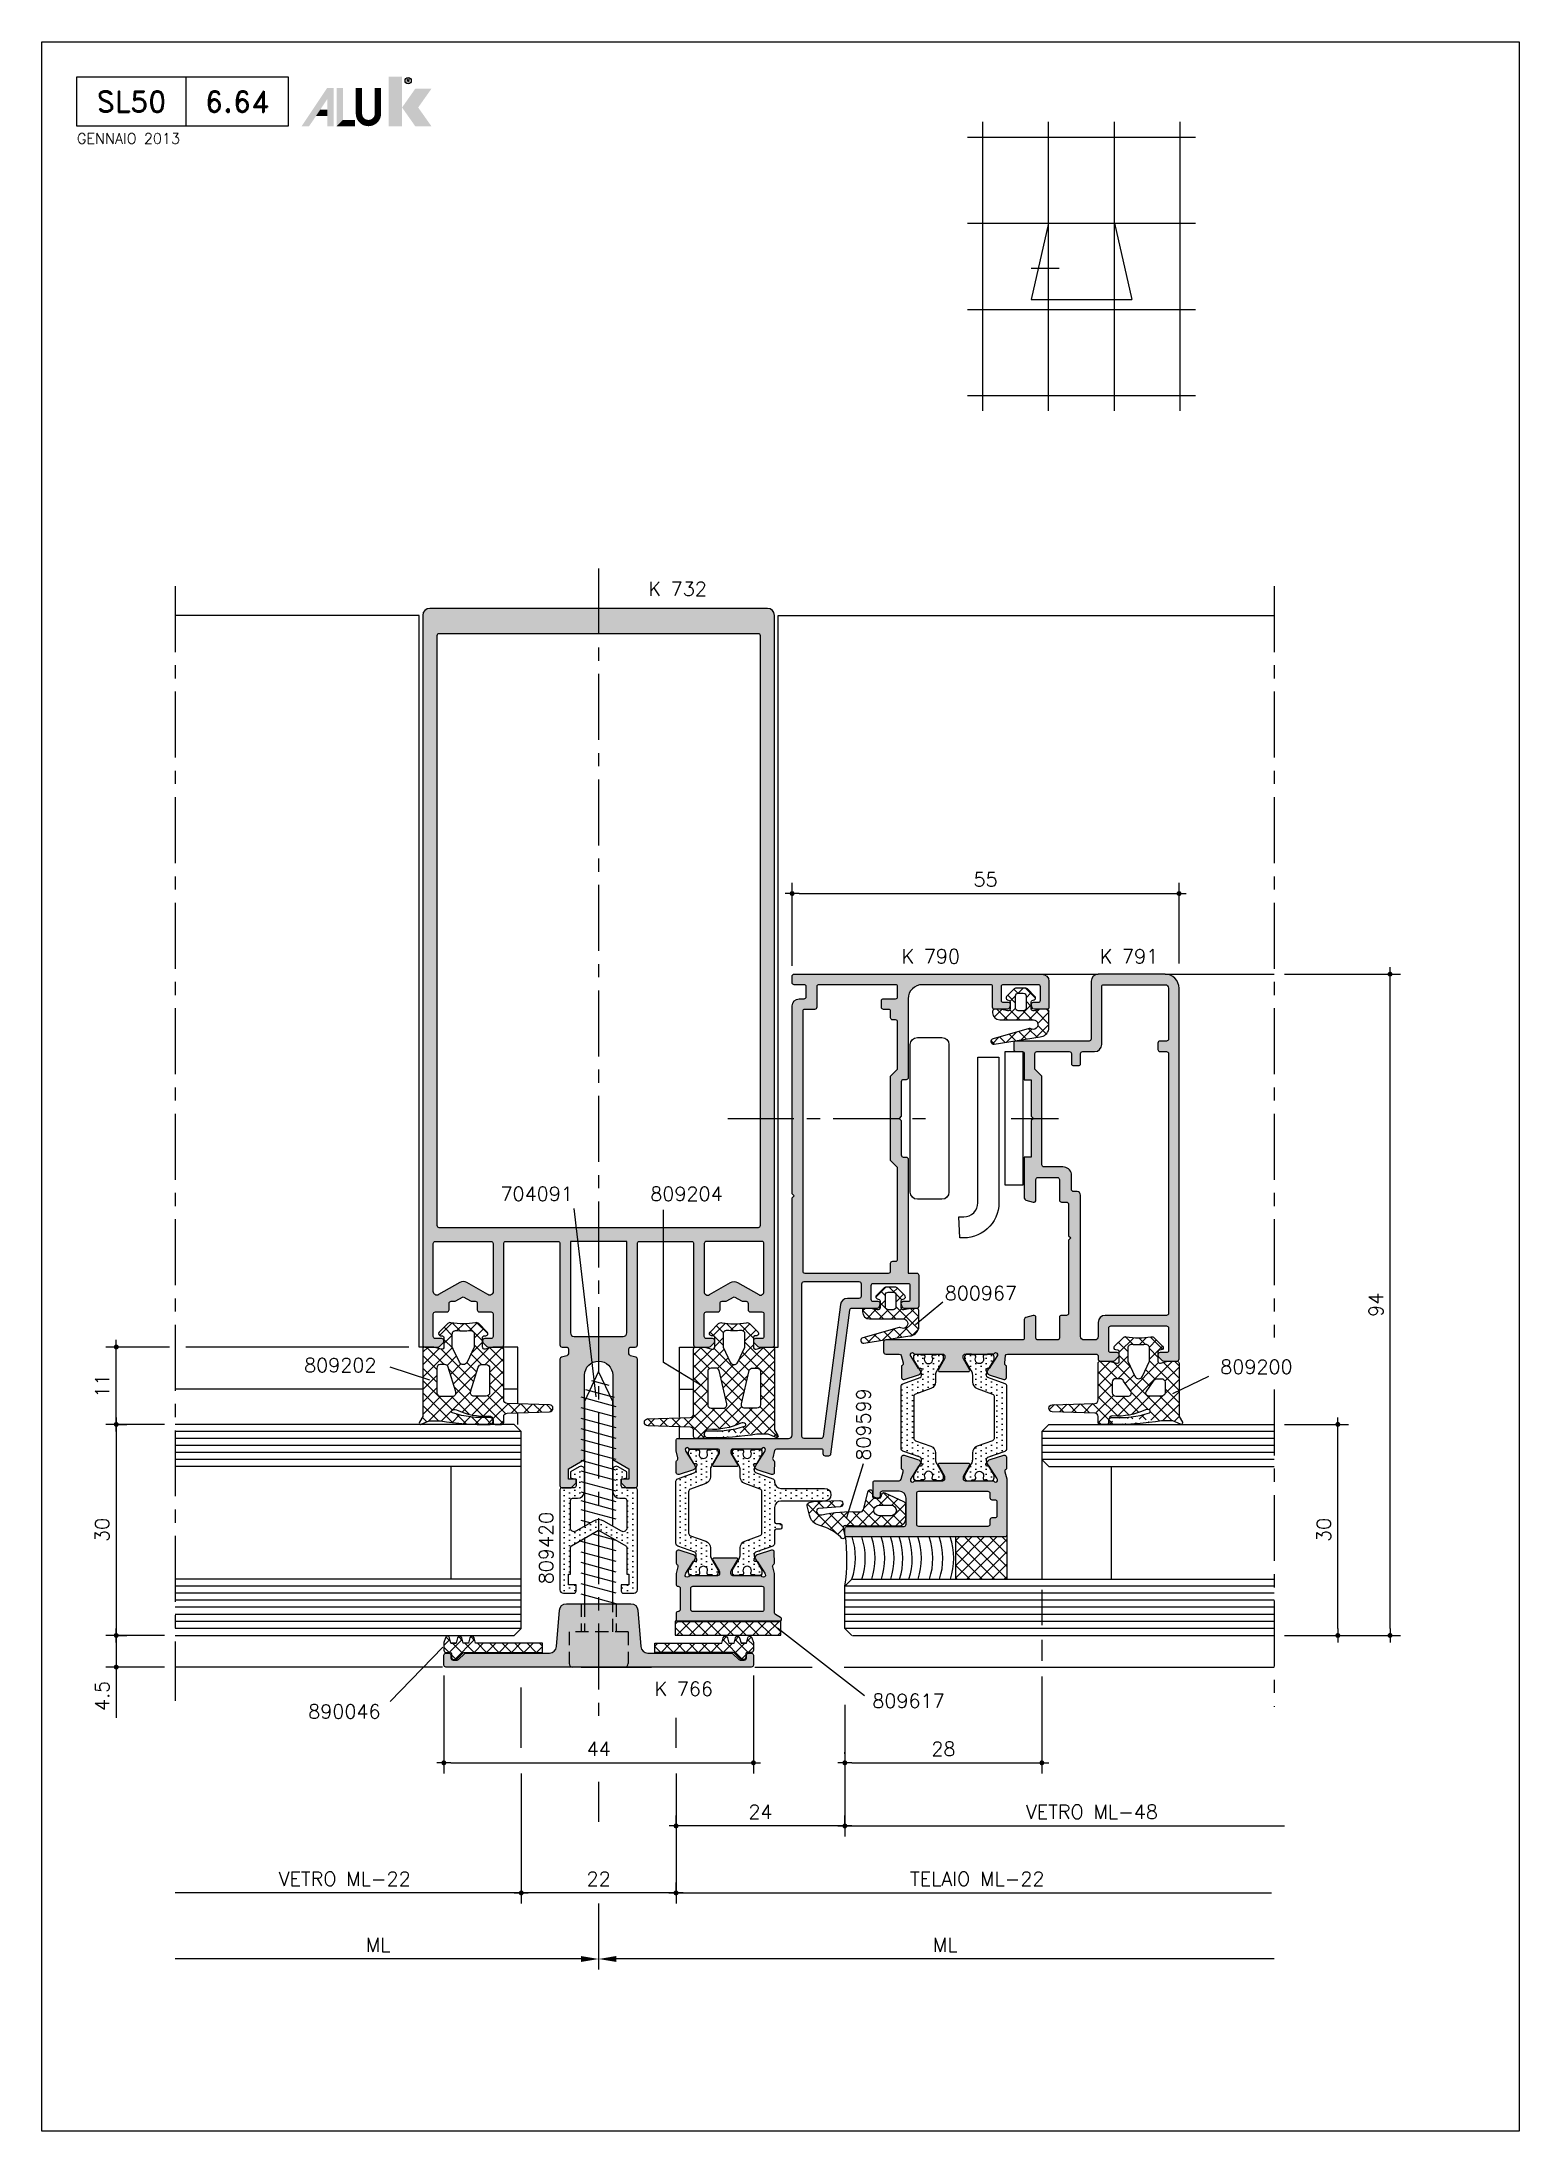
# Model space of a CAD drawing. Extents: x 0 to 4131, y -1600 to 527.
# Drawn here: x 690 to 900, y -960 to -663 of the extents above; entities that cross this region are included whole.
import ezdxf
from ezdxf.enums import TextEntityAlignment as Align

# ---------------------------------------------------------------- set-up
doc = ezdxf.new("R2010")
doc.units = 0
doc.header["$LTSCALE"] = 7.5
doc.header["$MEASUREMENT"] = 0
doc.linetypes.add('CENTER', pattern=[2, 1.25, -0.25, 0.25, -0.25])
doc.linetypes.add('HIDDEN', pattern=[0.375, 0.25, -0.125])
doc.layers.get('0').update_dxf_attribs({"linetype": 'CONTINUOUS'})
doc.layers.get('DEFPOINTS').update_dxf_attribs({"linetype": 'CONTINUOUS'})
for name, color, linetype in [('ASSI', 1, 'CENTER'), ('FILL', 8, 'CONTINUOUS'), ('FINE', 7, 'CONTINUOUS'), ('GOMMA', 3, 'CONTINUOUS'), ('GROSSA', 4, 'CONTINUOUS'), ('MARCHIO', 7, 'CONTINUOUS'), ('NASC', 7, 'HIDDEN'), ('QUOTE', 254, 'CONTINUOUS'), ('TRATTEGGI', 140, 'CONTINUOUS'), ('VETRO', 6, 'CONTINUOUS'), ('VITERIA', 40, 'CONTINUOUS')]:
    doc.layers.add(name, color=color, linetype=linetype)
doc.styles.add('RD', font='ROMAND.SHX', dxfattribs={"height": 3})
doc.styles.get("Standard").update_dxf_attribs({"font": 'romans.shx'})
doc.dimstyles.new('FRECCIA_1-1', dxfattribs={"dimtxt": 2, "dimasz": 2.5, "dimexe": 1.5, "dimexo": 1.5, "dimgap": 1, "dimtad": 3, "dimdsep": 46, "dimtxsty": 'Standard', "dimcen": 0, "dimclrt": 2, "dimaunit": 1, "dimadec": 0, "dimazin": 0, "dimtfac": 0.7, "dimtmove": 0, "dimatfit": 3, "dimfxl": 1, "dimtolj": 2, "dimarcsym": 0})
doc.dimstyles.new('SCALA_1-1$0', dxfattribs={"dimtxt": 2, "dimasz": 1, "dimexe": 1.5, "dimexo": 1.5, "dimgap": 1, "dimtad": 3, "dimdsep": 46, "dimtxsty": 'Standard', "dimblk1": 'PUNTO', "dimblk2": 'PUNTO', "dimsah": 1, "dimcen": 0.09, "dimclrt": 2, "dimadec": 0, "dimazin": 0, "dimtfac": 0.7, "dimtmove": 0, "dimatfit": 3, "dimldrblk": 'PUNTO', "dimfxl": 1, "dimtolj": 2, "dimarcsym": 0})
pattern_1 = [(90, (690, -960), (-0.75, 0.375), [0, -0.75])]
pattern_2 = [(45, (690, -960), (-0.8838835, 0.8838835), []), (135, (690, -960), (-0.8838835, -0.8838835), [])]

msp = doc.modelspace()

# ---------------------------------------------------------------- texts
at = {"layer": 'QUOTE', "color": 2}
for s, p in [('K 732', (776.2261, -741.7435)), ('K 790', (812.2022, -794.0007)), ('K 791', (840.3756, -794.0007)), ('704091', (755.1945, -827.7448)), ('809204', (776.4893, -827.7448)), ('800967', (818.3425, -841.8806)), ('809202', (727.2868, -852.1236)), ('809200', (857.5053, -852.342)), ('K 766', (777.0902, -898.1027)), ('890046', (727.8693, -901.3517)), ('809617', (808.0473, -899.8371))]:
    msp.add_text(s, height=2, dxfattribs=at).set_placement(p)
for s, p in [('809599', (807.7842, -864.6774)), ('809420', (762.6794, -882.2514))]:
    msp.add_text(s, height=2, rotation=90, dxfattribs=at).set_placement(p)
at = {"layer": 'QUOTE', "color": 2, "char_height": 2, "attachment_point": 5, "rotation": 90}
for s, insert in [('\\A2;11', (698.5825, -854.0325)), ('\\A2;30', (698.5825, -874.5325)), ('\\A2;4.5', (698.5825, -898.1277))]:
    msp.add_mtext(s, dxfattribs=dict(at, insert=insert))
at = {"layer": 'QUOTE', "color": 2, "char_height": 2, "attachment_point": 5}
for s, insert in [('\\A2;44', (769.153, -905.6363)), ('\\A2;28', (818.1536, -905.6363)), ('\\A2;24', (792.1521, -914.6119)), ('VETRO ML-48', (839.2635, -914.6119)), ('\\A2;TELAIO ML-22', (822.9607, -924.1341))]:
    msp.add_mtext(s, dxfattribs=dict(at, insert=insert))

# ---------------------------------------------------------------- blocks, each defined once
blk = doc.blocks.new('PUNTO')
blk.add_line((-1, 0), (1, 0))
at = {"const_width": 0.35}
blk.add_lwpolyline([(-0.175, 0, 1), (0.175, 0, 1)], format="xyb", close=True, dxfattribs=at)
blk = doc.blocks.new('*D414')
at = {"layer": 'DEFPOINTS', "color": 0, "transparency": 16777216}
for p in [(758.15, -907.64), (780.15, -907.64), (758.15, -926.13)]:
    blk.add_point(p, dxfattribs=at)
at = {"layer": 'QUOTE', "color": 0, "lineweight": -2, "transparency": 16777216}
for p, q in [((758.15, -909.14), (758.15, -927.63)), ((780.15, -909.14), (780.15, -927.63)), ((779.15, -926.13), (759.15, -926.13))]:
    blk.add_line(p, q, dxfattribs=at)
at = {"layer": 'QUOTE', "color": 0, "lineweight": -2, "transparency": 16777216, "rotation": 180}
blk.add_blockref('PUNTO', (758.15, -926.13), dxfattribs=at)
at = {"layer": 'QUOTE', "color": 0, "lineweight": -2, "transparency": 16777216}
blk.add_blockref('PUNTO', (780.15, -926.13), dxfattribs=at)
at = {"layer": 'QUOTE', "color": 2, "transparency": 16777216, "insert": (769.15, -924.13), "char_height": 2, "attachment_point": 5}
blk.add_mtext('\\A2;22', dxfattribs=at)
blk = doc.blocks.new('*D415')
at = {"layer": 'DEFPOINTS', "color": 0, "transparency": 16777216}
for p in [(708.95, -886.56), (758.15, -907.64), (708.95, -926.13)]:
    blk.add_point(p, dxfattribs=at)
at = {"layer": 'QUOTE', "color": 0, "lineweight": -2, "transparency": 16777216}
for p, q in [((758.15, -909.14), (758.15, -927.63)), ((757.15, -926.13), (708.95, -926.13))]:
    blk.add_line(p, q, dxfattribs=at)
blk.add_blockref('PUNTO', (758.15, -926.13), dxfattribs=at)
at = {"layer": 'QUOTE', "color": 2, "transparency": 16777216, "insert": (733.05, -924.13), "char_height": 2, "attachment_point": 5}
blk.add_mtext('\\A2;{\\Fromans.shx|c1;VETRO ML-22}', dxfattribs=at)
blk = doc.blocks.new('_None')
blk = doc.blocks.new('*D416')
at = {"layer": 'DEFPOINTS', "color": 0, "transparency": 16777216}
for p in [(865.16, -899.66), (769.15, -926.13), (769.15, -935.52)]:
    blk.add_point(p, dxfattribs=at)
at = {"layer": 'QUOTE', "color": 0, "lineweight": -2, "transparency": 16777216}
for p, q in [((769.15, -927.63), (769.15, -937.02)), ((865.16, -935.52), (771.65, -935.52))]:
    blk.add_line(p, q, dxfattribs=at)
at = {"layer": 'QUOTE', "color": 0, "transparency": 16777216}
blk.add_solid([(771.65, -935.1), (771.65, -935.94), (769.15, -935.52)], dxfattribs=at)
at = {"layer": 'QUOTE', "color": 2, "transparency": 16777216, "insert": (818.41, -933.52), "char_height": 2, "attachment_point": 5}
blk.add_mtext('\\A2;ML', dxfattribs=at)
blk = doc.blocks.new('*D417')
at = {"layer": 'DEFPOINTS', "color": 0, "transparency": 16777216}
for p in [(708.95, -899.07), (769.15, -926.13), (708.95, -935.52)]:
    blk.add_point(p, dxfattribs=at)
at = {"layer": 'QUOTE', "color": 0, "lineweight": -2, "transparency": 16777216}
for p, q in [((769.15, -927.63), (769.15, -937.02)), ((766.65, -935.52), (708.95, -935.52))]:
    blk.add_line(p, q, dxfattribs=at)
at = {"layer": 'QUOTE', "color": 0, "transparency": 16777216}
blk.add_solid([(766.65, -935.1), (766.65, -935.94), (769.15, -935.52)], dxfattribs=at)
at = {"layer": 'QUOTE', "color": 2, "transparency": 16777216, "insert": (737.8, -933.52), "char_height": 2, "attachment_point": 5}
blk.add_mtext('\\A2;ML', dxfattribs=at)
blk = doc.blocks.new('*D418')
at = {"layer": 'DEFPOINTS', "color": 0, "transparency": 16777216}
for p in [(851.65, -784.07), (796.65, -795.83), (851.65, -795.53)]:
    blk.add_point(p, dxfattribs=at)
at = {"layer": 'QUOTE', "color": 0, "lineweight": -2, "transparency": 16777216}
for p, q in [((796.65, -794.33), (796.65, -782.57)), ((797.65, -784.07), (850.65, -784.07)), ((851.65, -794.03), (851.65, -782.57))]:
    blk.add_line(p, q, dxfattribs=at)
at = {"layer": 'QUOTE', "color": 0, "lineweight": -2, "transparency": 16777216, "rotation": 180}
blk.add_blockref('PUNTO', (796.65, -784.07), dxfattribs=at)
at = {"layer": 'QUOTE', "color": 0, "lineweight": -2, "transparency": 16777216}
blk.add_blockref('PUNTO', (851.65, -784.07), dxfattribs=at)
at = {"layer": 'QUOTE', "color": 2, "transparency": 16777216, "insert": (824.15, -782.07), "char_height": 2, "attachment_point": 5}
blk.add_mtext('\\A2;55', dxfattribs=at)
blk = doc.blocks.new('*D419')
at = {"layer": 'DEFPOINTS', "color": 0, "transparency": 16777216}
for p in [(865.16, -859.53), (874.22, -859.53), (865.16, -889.53)]:
    blk.add_point(p, dxfattribs=at)
at = {"layer": 'QUOTE', "color": 0, "lineweight": -2, "transparency": 16777216}
for p, q in [((866.66, -859.53), (875.72, -859.53)), ((874.22, -888.53), (874.22, -860.53)), ((866.66, -889.53), (875.72, -889.53))]:
    blk.add_line(p, q, dxfattribs=at)
for p, rotation in [((874.22, -859.53), 90), ((874.22, -889.53), 270)]:
    blk.add_blockref('PUNTO', p, dxfattribs=dict(at, rotation=rotation))
at = {"layer": 'QUOTE', "color": 2, "transparency": 16777216, "insert": (872.22, -874.53), "char_height": 2, "attachment_point": 5, "rotation": 90}
blk.add_mtext('\\A2;30', dxfattribs=at)
blk = doc.blocks.new('*D420')
at = {"layer": 'DEFPOINTS', "color": 0, "transparency": 16777216}
for p in [(865.16, -795.53), (881.64, -795.53), (865.16, -889.53)]:
    blk.add_point(p, dxfattribs=at)
at = {"layer": 'QUOTE', "color": 0, "lineweight": -2, "transparency": 16777216}
for p, q in [((866.66, -795.53), (883.14, -795.53)), ((881.64, -888.53), (881.64, -796.53)), ((866.66, -889.53), (883.14, -889.53))]:
    blk.add_line(p, q, dxfattribs=at)
for p, rotation in [((881.64, -795.53), 90), ((881.64, -889.53), 270)]:
    blk.add_blockref('PUNTO', p, dxfattribs=dict(at, rotation=rotation))
at = {"layer": 'QUOTE', "color": 2, "transparency": 16777216, "insert": (879.64, -842.53), "char_height": 2, "attachment_point": 5, "rotation": 90}
blk.add_mtext('\\A2;94', dxfattribs=at)
blk = doc.blocks.new('nms')
at = {"layer": 'MARCHIO'}
blk.add_line((20.5, -12), (20.5, -5), dxfattribs=at)
blk.add_lwpolyline([(35, -12), (5, -12), (5, -5), (35, -5)], close=True, dxfattribs=at)
at = {"layer": 'MARCHIO', "const_width": 0.894}
blk.add_lwpolyline([(47.78, -6.56), (47.78, -10.2, -1), (45.08, -10.2), (45.08, -6.56)], format="xyb", dxfattribs=at)
at = {"layer": 'MARCHIO'}
blk.add_circle((52.08, -5.53), 0.442, dxfattribs=at)
for points in [[(49.3, -4.96), (51.18, -4.96), (49.3, -12), (51.18, -12)], [(36.93, -12), (38, -12), (40.56, -6.56), (40.58, -8.14)], [(40.56, -6.56), (40.58, -8.14), (41.47, -6.56), (41.47, -12)], [(40.58, -12), (41.47, -12), (40.58, -8.14)], [(41.93, -6.56), (42.82, -6.56), (41.93, -12), (42.82, -11.11)], [(53.08, -6.68), (55.38, -6.68), (51.21, -9.34), (53.5, -9.34)], [(39.58, -9.63), (38.99, -10.53), (40.58, -9.63), (40.58, -10.53)], [(42.82, -11.11), (41.93, -12), (44.54, -11.11), (44.54, -12)], [(51.21, -9.34), (53.5, -9.34), (53.08, -12), (55.38, -12)]]:
    blk.add_solid(points, dxfattribs=at)
blk.add_text('R', height=0.444, dxfattribs=at).set_placement((52.08, -5.53), align=Align.MIDDLE)
at = {"layer": 'MARCHIO', "color": 2, "style": 'RD'}
for tag, p in [('SERIE', (12.75, -8.5)), ('PAG', (27.75, -8.5))]:
    blk.add_attdef(tag, text='', height=3, dxfattribs=at).set_placement(p, align=Align.MIDDLE)
at = {"layer": 'MARCHIO', "color": 2}
blk.add_attdef('REVISIONE', (5, -14.5), '', height=1.5, dxfattribs=at)

# ---------------------------------------------------------------- dimensions: what is measured, and where the dimension line sits
at = {"layer": 'QUOTE'}
for base, p1, p2, picture, middle in [((851.653, -784.0664), (796.653, -795.8298), (851.653, -795.5298), '*D418', (824.153, -782.0664)), ((758.153, -926.1341), (780.153, -907.6363), (758.153, -907.6363), '*D414', (769.153, -924.1341))]:
    dim = msp.add_linear_dim(base=base, p1=p1, p2=p2, dimstyle='SCALA_1-1$0', dxfattribs=at)
    dim.commit()
    dim.dimension.update_dxf_attribs({"geometry": picture, "text_midpoint": middle})
for base, p2, picture, middle in [((881.6429, -795.5298), (865.1613, -795.5298), '*D420', (879.6429, -842.5311)), ((874.2163, -859.5325), (865.1613, -859.5325), '*D419', (872.2163, -874.5325))]:
    dim = msp.add_linear_dim(base=base, p1=(865.1613, -889.5325), p2=p2, angle=90, dimstyle='SCALA_1-1$0', dxfattribs=at)
    dim.commit()
    dim.dimension.update_dxf_attribs({"geometry": picture, "text_midpoint": middle})
for base, p1, p2, text, dimstyle, override, picture, middle in [((708.953, -926.1341), (758.153, -907.6363), (708.953, -886.5633), '{\\Fromans.shx|c1;VETRO ML-22}', 'SCALA_1-1$0', {"dimblk2": 'None', "dimse2": 1}, '*D415', (733.053, -924.1341)), ((708.953, -935.5211), (769.153, -926.1341), (708.953, -899.0681), 'ML', 'FRECCIA_1-1', {"dimblk2": 'None', "dimsah": 1, "dimse2": 1}, '*D417', (737.803, -933.5211)), ((769.153, -935.5211), (865.1613, -899.6599), (769.153, -926.1341), 'ML', 'FRECCIA_1-1', {"dimblk1": 'None', "dimsah": 1, "dimse1": 1}, '*D416', (818.4071, -933.5211))]:
    dim = msp.add_linear_dim(base=base, p1=p1, p2=p2, text=text, dimstyle=dimstyle, override=override, dxfattribs=at)
    dim.commit()
    dim.dimension.update_dxf_attribs({"geometry": picture, "text_midpoint": middle})

# ---------------------------------------------------------------- hatches: boundary and pattern name
at = {"layer": 'FILL'}
h = msp.add_hatch(color=253, dxfattribs=at)
edge = h.paths.add_edge_path(flags=16)
edge.add_arc((746.453, -747.4325), 0.3, 90, 180)
edge.add_line((746.153, -747.4325), (746.153, -831.2325))
edge.add_arc((746.453, -831.2325), 0.3, 180, 270)
edge.add_line((746.453, -831.5325), (791.853, -831.5325))
edge.add_arc((791.853, -831.2325), 0.3, 270, 360)
edge.add_line((792.153, -831.2325), (792.153, -747.4325))
edge.add_arc((791.853, -747.4325), 0.3, 0, 90)
edge.add_line((791.853, -747.1325), (746.453, -747.1325))
edge = h.paths.add_edge_path()
edge.add_line((753.853, -847.3325), (752.953, -847.3325))
edge.add_arc((752.953, -847.6325), 0.3, 90, 180)
edge.add_line((752.653, -847.6325), (752.653, -847.7082))
edge.add_arc((752.953, -847.7082), 0.3, 180, 225)
edge.add_line((752.7408, -847.9204), (753.2651, -848.4446))
edge.add_arc((753.4772, -848.2325), 0.3, 225, 270)
edge.add_line((753.4772, -848.5325), (755.353, -848.5325))
edge.add_arc((755.353, -848.2325), 0.3, 270, 360)
edge.add_line((755.653, -848.2325), (755.653, -833.8325))
edge.add_arc((755.953, -833.8325), 0.3, 90, 180, ccw=False)
edge.add_line((755.953, -833.5325), (763.353, -833.5325))
edge.add_arc((763.353, -833.8325), 0.3, 0, 90, ccw=False)
edge.add_line((763.653, -833.8325), (763.653, -848.2325))
edge.add_arc((763.953, -848.2325), 0.3, 180, 270)
edge.add_line((763.953, -848.5325), (764.553, -848.5325))
edge.add_arc((764.553, -848.8325), 0.3, 0, 90, ccw=False)
edge.add_line((764.853, -848.8325), (764.853, -849.4808))
edge.add_arc((764.553, -849.4808), 0.3, -75, 0, ccw=False)
edge.add_line((764.6306, -849.7705), (763.8753, -849.9729))
edge.add_arc((763.953, -850.2627), 0.3, 105, 180)
edge.add_line((763.653, -850.2627), (763.653, -868.2325))
edge.add_arc((763.953, -868.2325), 0.3, 180, 270)
edge.add_line((763.953, -868.5325), (765.253, -868.5325))
edge.add_line((765.253, -868.5325), (765.953, -867.8325))
edge.add_line((765.953, -867.8325), (765.953, -867.3325))
edge.add_line((765.953, -867.3325), (764.853, -867.3325))
edge.add_line((764.853, -867.3325), (764.853, -865.8604))
edge.add_line((764.853, -865.8604), (767.153, -864.5325))
edge.add_line((767.153, -864.5325), (767.153, -852.5325))
edge.add_arc((769.153, -852.5325), 2, 0, 180, ccw=False)
edge.add_line((771.153, -852.5325), (771.153, -864.5325))
edge.add_line((771.153, -864.5325), (773.453, -865.8604))
edge.add_line((773.453, -865.8604), (773.453, -867.3325))
edge.add_line((773.453, -867.3325), (772.353, -867.3325))
edge.add_line((772.353, -867.3325), (772.353, -867.8325))
edge.add_line((772.353, -867.8325), (773.053, -868.5325))
edge.add_line((773.053, -868.5325), (774.353, -868.5325))
edge.add_arc((774.353, -868.2325), 0.3, 270, 360)
edge.add_line((774.653, -868.2325), (774.653, -850.2627))
edge.add_arc((774.353, -850.2627), 0.3, 0, 75)
edge.add_line((774.4306, -849.9729), (773.6753, -849.7705))
edge.add_arc((773.753, -849.4808), 0.3, 180, 255, ccw=False)
edge.add_line((773.453, -849.4808), (773.453, -849.3325))
edge.add_line((773.453, -849.3325), (773.453, -848.8325))
edge.add_arc((773.753, -848.8325), 0.3, 90, 180, ccw=False)
edge.add_line((773.753, -848.5325), (774.353, -848.5325))
edge.add_arc((774.353, -848.2325), 0.3, 270, 360)
edge.add_line((774.653, -848.2325), (774.653, -833.8325))
edge.add_arc((774.953, -833.8325), 0.3, 90, 180, ccw=False)
edge.add_line((774.953, -833.5325), (782.353, -833.5325))
edge.add_arc((782.353, -833.8325), 0.3, 0, 90, ccw=False)
edge.add_line((782.653, -833.8325), (782.653, -848.2325))
edge.add_arc((782.953, -848.2325), 0.3, 180, 270)
edge.add_line((782.953, -848.5325), (784.8287, -848.5325))
edge.add_arc((784.8287, -848.2325), 0.3, 270, 315)
edge.add_line((785.0408, -848.4446), (785.5651, -847.9204))
edge.add_arc((785.353, -847.7082), 0.3, 315, 360)
edge.add_line((785.653, -847.7082), (785.653, -847.6325))
edge.add_arc((785.353, -847.6325), 0.3, 0, 90)
edge.add_line((785.353, -847.3325), (784.453, -847.3325))
edge.add_arc((784.453, -847.0325), 0.3, 180, 270, ccw=False)
edge.add_line((784.153, -847.0325), (784.153, -843.8325))
edge.add_arc((784.453, -843.8325), 0.3, 90, 180, ccw=False)
edge.add_line((784.453, -843.5325), (786.103, -843.5325))
edge.add_arc((786.103, -843.2325), 0.3, 270, 360)
edge.add_line((786.403, -843.2325), (786.403, -842.3325))
edge.add_arc((786.703, -842.3325), 0.3, 90, 180, ccw=False)
edge.add_line((786.703, -842.0325), (787.269, -842.0325))
edge.add_line((787.269, -842.0325), (788.403, -841.3778))
edge.add_line((788.403, -841.3778), (789.5369, -842.0325))
edge.add_line((789.5369, -842.0325), (790.103, -842.0325))
edge.add_arc((790.103, -842.3325), 0.3, 0, 90, ccw=False)
edge.add_line((790.403, -842.3325), (790.403, -843.2325))
edge.add_arc((790.703, -843.2325), 0.3, 180, 270)
edge.add_line((790.703, -843.5325), (792.353, -843.5325))
edge.add_arc((792.353, -843.8325), 0.3, 0, 90, ccw=False)
edge.add_line((792.653, -843.8325), (792.653, -847.0325))
edge.add_arc((792.353, -847.0325), 0.3, 270, 360, ccw=False)
edge.add_line((792.353, -847.3325), (791.453, -847.3325))
edge.add_arc((791.453, -847.6325), 0.3, 90, 180)
edge.add_line((791.153, -847.6325), (791.153, -847.7082))
edge.add_arc((791.453, -847.7082), 0.3, 180, 225)
edge.add_line((791.2408, -847.9204), (791.7651, -848.4446))
edge.add_arc((791.9772, -848.2325), 0.3, 225, 270)
edge.add_line((791.9772, -848.5325), (793.853, -848.5325))
edge.add_arc((793.853, -848.2325), 0.3, 270, 360)
edge.add_line((794.153, -848.2325), (794.153, -744.5325))
edge.add_arc((793.153, -744.5325), 1, 0, 90)
edge.add_line((793.153, -743.5325), (745.153, -743.5325))
edge.add_arc((745.153, -744.5325), 1, 90, 180)
edge.add_line((744.153, -744.5325), (744.153, -848.2325))
edge.add_arc((744.453, -848.2325), 0.3, 180, 270)
edge.add_line((744.453, -848.5325), (746.3287, -848.5325))
edge.add_arc((746.3287, -848.2325), 0.3, 270, 315)
edge.add_line((746.5408, -848.4446), (747.0651, -847.9204))
edge.add_arc((746.853, -847.7082), 0.3, 315, 360)
edge.add_line((747.153, -847.7082), (747.153, -847.6325))
edge.add_arc((746.853, -847.6325), 0.3, 0, 90)
edge.add_line((746.853, -847.3325), (745.953, -847.3325))
edge.add_arc((745.953, -847.0325), 0.3, 180, 270, ccw=False)
edge.add_line((745.653, -847.0325), (745.653, -843.8325))
edge.add_arc((745.953, -843.8325), 0.3, 90, 180, ccw=False)
edge.add_line((745.953, -843.5325), (747.603, -843.5325))
edge.add_arc((747.603, -843.2325), 0.3, 270, 360)
edge.add_line((747.903, -843.2325), (747.903, -842.3325))
edge.add_arc((748.203, -842.3325), 0.3, 90, 180, ccw=False)
edge.add_line((748.203, -842.0325), (748.769, -842.0325))
edge.add_line((748.769, -842.0325), (749.903, -841.3778))
edge.add_line((749.903, -841.3778), (751.0369, -842.0325))
edge.add_line((751.0369, -842.0325), (751.603, -842.0325))
edge.add_arc((751.603, -842.3325), 0.3, 0, 90, ccw=False)
edge.add_line((751.903, -842.3325), (751.903, -843.2325))
edge.add_arc((752.203, -843.2325), 0.3, 180, 270)
edge.add_line((752.203, -843.5325), (753.853, -843.5325))
edge.add_arc((753.853, -843.8325), 0.3, 0, 90, ccw=False)
edge.add_line((754.153, -843.8325), (754.153, -847.0325))
edge.add_arc((753.853, -847.0325), 0.3, -90, 0, ccw=False)
edge = h.paths.add_edge_path(flags=16)
edge.add_line((745.653, -840.6561), (745.653, -833.8325))
edge.add_arc((745.953, -833.8325), 0.3, 90, 180, ccw=False)
edge.add_line((745.953, -833.5325), (753.853, -833.5325))
edge.add_arc((753.853, -833.8325), 0.3, 0, 90, ccw=False)
edge.add_line((754.153, -833.8325), (754.153, -840.6561))
edge.add_arc((753.653, -840.6561), 0.5, -120, 0, ccw=False)
edge.add_line((753.403, -841.0891), (750.403, -839.3571))
edge.add_arc((749.903, -840.2231), 1, 60, 120)
edge.add_line((749.403, -839.3571), (746.403, -841.0891))
edge.add_arc((746.153, -840.6561), 0.5, 180, 300, ccw=False)
edge = h.paths.add_edge_path(flags=16)
edge.add_line((773.153, -846.5325), (773.153, -833.5325))
edge.add_line((773.153, -833.5325), (765.153, -833.5325))
edge.add_line((765.153, -833.5325), (765.153, -846.5325))
edge.add_arc((765.653, -846.5325), 0.5, 180, 270)
edge.add_line((765.653, -847.0325), (772.653, -847.0325))
edge.add_arc((772.653, -846.5325), 0.5, 270, 360)
edge = h.paths.add_edge_path(flags=16)
edge.add_arc((788.403, -840.2231), 1, 60, 120, ccw=False)
edge.add_line((788.903, -839.3571), (791.903, -841.0891))
edge.add_arc((792.153, -840.6561), 0.5, 240, 360)
edge.add_line((792.653, -840.6561), (792.653, -833.8325))
edge.add_arc((792.353, -833.8325), 0.3, 0, 90)
edge.add_line((792.353, -833.5325), (784.453, -833.5325))
edge.add_arc((784.453, -833.8325), 0.3, 90, 180)
edge.add_line((784.153, -833.8325), (784.153, -840.6561))
edge.add_arc((784.653, -840.6561), 0.5, 180, 300)
edge.add_line((784.903, -841.0891), (787.903, -839.3571))
h = msp.add_hatch(color=253, dxfattribs=at)
edge = h.paths.add_edge_path(flags=16)
edge.add_arc((798.353, -839.5322), 0.3, 90, 180, ccw=False)
edge.add_line((798.353, -839.2322), (806.153, -839.2322))
edge.add_arc((806.153, -839.5322), 0.3, 0, 90, ccw=False)
edge.add_line((806.453, -839.5322), (806.453, -841.3325))
edge.add_arc((806.153, -841.3325), 0.3, -90, 0, ccw=False)
edge.add_line((806.153, -841.6325), (804.502, -841.6325))
edge.add_arc((804.502, -842.6325), 1, 90, 172.520889)
edge.add_line((803.5105, -842.5023), (801.0465, -861.2715))
edge.add_arc((800.749, -861.2325), 0.3, 270, 352.520889, ccw=False)
edge.add_line((800.749, -861.5325), (798.353, -861.5325))
edge.add_arc((798.353, -861.2325), 0.3, 180, 270, ccw=False)
edge.add_line((798.053, -861.2325), (798.053, -839.5322))
edge = h.paths.add_edge_path(flags=16)
edge.add_line((811.353, -802.0322), (810.953, -802.0322))
edge.add_arc((810.953, -801.7322), 0.3, 180, 270, ccw=False)
edge.add_line((810.653, -801.7322), (810.653, -800.8322))
edge.add_arc((810.353, -800.8322), 0.3, 0, 90)
edge.add_line((810.353, -800.5322), (809.653, -800.5322))
edge.add_arc((809.653, -800.2322), 0.3, 180, 270, ccw=False)
edge.add_line((809.353, -800.2322), (809.353, -799.3172))
edge.add_arc((809.653, -799.3172), 0.3, 90, 180, ccw=False)
edge.add_line((809.653, -799.0172), (811.353, -799.0172))
edge.add_arc((811.353, -798.7172), 0.3, 270, 360)
edge.add_line((811.653, -798.7172), (811.653, -797.3298))
edge.add_arc((811.353, -797.3298), 0.3, 0, 90)
edge.add_line((811.353, -797.0298), (800.453, -797.0298))
edge.add_arc((800.453, -797.3298), 0.3, 90, 180)
edge.add_line((800.153, -797.3298), (800.153, -800.2322))
edge.add_arc((799.853, -800.2322), 0.3, -90, 0, ccw=False)
edge.add_line((799.853, -800.5322), (798.453, -800.5322))
edge.add_arc((798.453, -800.8322), 0.3, 90, 180)
edge.add_line((798.153, -800.8322), (798.153, -837.7322))
edge.add_arc((798.453, -837.7322), 0.3, 180, 270)
edge.add_line((798.453, -838.0322), (810.353, -838.0322))
edge.add_arc((810.353, -837.7322), 0.3, 270, 360)
edge.add_line((810.653, -837.7322), (810.653, -836.6322))
edge.add_arc((810.953, -836.6322), 0.3, 90, 180, ccw=False)
edge.add_line((810.953, -836.3322), (811.353, -836.3322))
edge.add_arc((811.353, -836.0322), 0.3, 270, 360)
edge.add_line((811.653, -836.0322), (811.653, -823.026))
edge.add_line((811.653, -823.026), (810.653, -822.026))
edge.add_line((810.653, -822.026), (810.653, -810.039))
edge.add_line((810.653, -810.039), (811.653, -809.039))
edge.add_line((811.653, -809.039), (811.653, -802.3322))
edge.add_arc((811.353, -802.3322), 0.3, 0, 90)
edge = h.paths.add_edge_path()
edge.add_line((812.153, -810.8325), (812.153, -815.7341))
edge.add_line((812.153, -815.7341), (811.853, -816.0325))
edge.add_line((811.853, -816.0325), (812.153, -816.3309))
edge.add_line((812.153, -816.3309), (812.153, -821.2325))
edge.add_arc((812.453, -821.2325), 0.3, 180, 270)
edge.add_line((812.453, -821.5325), (812.853, -821.5325))
edge.add_arc((812.853, -821.8325), 0.3, 0, 90, ccw=False)
edge.add_line((813.153, -821.8325), (813.153, -838.0322))
edge.add_line((813.153, -838.0322), (814.353, -838.0322))
edge.add_arc((814.353, -838.3322), 0.3, 0, 90, ccw=False)
edge.add_line((814.653, -838.3322), (814.653, -842.7325))
edge.add_arc((814.353, -842.7325), 0.3, -90, 0, ccw=False)
edge.add_line((814.353, -843.0325), (812.5601, -843.0325))
edge.add_arc((812.5601, -842.7325), 0.3, 195, 270, ccw=False)
edge.add_line((812.2704, -842.8102), (812.1632, -842.4102))
edge.add_arc((812.453, -842.3325), 0.3, 90, 195, ccw=False)
edge.add_line((812.453, -842.0325), (813.153, -842.0325))
edge.add_arc((813.153, -841.7325), 0.3, 270, 360)
edge.add_line((813.453, -841.7325), (813.453, -839.8322))
edge.add_arc((813.153, -839.8322), 0.3, 360, 450)
edge.add_line((813.153, -839.5322), (808.153, -839.5322))
edge.add_arc((808.153, -839.8322), 0.3, 90, 180)
edge.add_line((807.853, -839.8322), (807.853, -841.7325))
edge.add_arc((808.153, -841.7325), 0.3, 180, 270)
edge.add_line((808.153, -842.0325), (808.853, -842.0325))
edge.add_arc((808.853, -842.3325), 0.3, -15, 90, ccw=False)
edge.add_line((809.1427, -842.4102), (809.0356, -842.8102))
edge.add_arc((808.7458, -842.7325), 0.3, 270, 345, ccw=False)
edge.add_line((808.7458, -843.0325), (805.1161, -843.0325))
edge.add_arc((805.1161, -843.3325), 0.3, 90, 172.5)
edge.add_line((804.8186, -843.2933), (802.1227, -863.7712))
edge.add_arc((801.8252, -863.732), 0.3, 270, 352.5, ccw=False)
edge.add_line((801.8252, -864.032), (801.3858, -864.032))
edge.add_arc((801.3858, -863.732), 0.3, 180, 270, ccw=False)
edge.add_line((801.0858, -863.732), (801.0858, -863.332))
edge.add_arc((800.7858, -863.332), 0.3, 360, 450)
edge.add_line((800.7858, -863.032), (794.4505, -863.032))
edge.add_arc((794.4505, -863.332), 0.3, 90, 165.233538)
edge.add_line((794.1604, -863.2556), (793.8869, -864.293))
edge.add_arc((794.1732, -864.3827), 0.3, 162.598279, 240.367342)
edge.add_arc((793.926, -864.8173), 0.2, -0.401721, 60.367342, ccw=False)
edge.add_line((794.126, -864.8187), (794.1151, -866.3685))
edge.add_arc((793.8151, -866.3664), 0.3, 252.598279, 359.598279, ccw=False)
edge.add_line((793.7254, -866.6527), (791.8156, -866.0541))
edge.add_arc((792.0548, -865.2908), 0.8, 207.598279, 252.598279, ccw=False)
edge.add_line((791.3459, -865.6614), (791.1989, -865.3803))
edge.add_arc((791.3762, -865.2876), 0.2, 87.598279, 207.598279, ccw=False)
edge.add_line((791.3846, -865.0878), (791.673, -865.0999))
edge.add_line((791.673, -865.0999), (792.757, -863.3918))
edge.add_arc((792.2505, -863.0703), 0.6, 327.598279, 364.055508)
edge.add_arc((792.5676, -863.132), 0.3, 20.31451, 160.528779)
edge.add_line((792.2848, -863.032), (788.2483, -863.032))
edge.add_arc((788.2483, -863.332), 0.3, 90, 180)
edge.add_line((787.9483, -863.332), (787.9483, -863.5486))
edge.add_arc((788.2483, -863.5486), 0.3, 180, 211.077044)
edge.add_line((787.9914, -863.7035), (788.911, -865.2294))
edge.add_arc((788.7397, -865.3326), 0.2, -89.993315, 31.077044, ccw=False)
edge.add_line((788.7398, -865.5326), (785.5554, -865.533))
edge.add_arc((785.5554, -865.333), 0.2, 148.922956, 270, ccw=False)
edge.add_line((785.3841, -865.2297), (786.3034, -863.7044))
edge.add_arc((786.0464, -863.5496), 0.3, 328.922956, 360)
edge.add_line((786.3464, -863.5496), (786.3464, -863.333))
edge.add_arc((786.0464, -863.333), 0.3, 0, 90)
edge.add_line((786.0464, -863.033), (782.0154, -863.032))
edge.add_arc((781.7326, -863.132), 0.3, 19.471221, 160.528779)
edge.add_line((781.4497, -863.032), (781.4497, -863.0703))
edge.add_arc((782.0497, -863.0703), 0.6, 180, 212.401721)
edge.add_line((781.5431, -863.3918), (782.6272, -865.0999))
edge.add_line((782.6272, -865.0999), (782.9156, -865.0878))
edge.add_arc((782.924, -865.2876), 0.2, -27.598279, 92.401721, ccw=False)
edge.add_line((783.1013, -865.3803), (782.9543, -865.6614))
edge.add_arc((782.2454, -865.2908), 0.8, 287.401721, 332.401721, ccw=False)
edge.add_line((782.4846, -866.0541), (780.5748, -866.6527))
edge.add_arc((780.4851, -866.3664), 0.3, 180.401721, 287.401721, ccw=False)
edge.add_line((780.1851, -866.3685), (780.1742, -864.8187))
edge.add_arc((780.3742, -864.8173), 0.2, 119.632658, 180.401721, ccw=False)
edge.add_arc((780.127, -864.3827), 0.3, 299.632658, 377.401721)
edge.add_line((780.4133, -864.293), (780.1497, -863.2932))
edge.add_line((780.1497, -863.2932), (780.1497, -861.8325))
edge.add_arc((780.4497, -861.8325), 0.3, 90, 180, ccw=False)
edge.add_line((780.4497, -861.5325), (795.9909, -861.5325))
edge.add_line((795.9909, -861.5325), (796.153, -861.5325))
edge.add_arc((796.153, -861.0325), 0.5, 270, 360)
edge.add_line((796.653, -861.0325), (796.653, -827.3307))
edge.add_line((796.653, -827.3307), (796.953, -827.0322))
edge.add_line((796.953, -827.0322), (796.653, -826.7338))
edge.add_line((796.653, -826.7338), (796.653, -800.0322))
edge.add_arc((797.653, -800.0322), 1, 90, 180, ccw=False)
edge.add_line((797.653, -799.0322), (798.353, -799.0322))
edge.add_arc((798.353, -798.7322), 0.3, 270, 360)
edge.add_line((798.653, -798.7322), (798.653, -797.3298))
edge.add_arc((798.353, -797.3298), 0.3, 360, 450)
edge.add_line((798.353, -797.0298), (796.953, -797.0298))
edge.add_arc((796.953, -796.7298), 0.3, 180, 270, ccw=False)
edge.add_line((796.653, -796.7298), (796.653, -795.8298))
edge.add_arc((796.953, -795.8298), 0.3, 90, 180, ccw=False)
edge.add_line((796.953, -795.5298), (832.153, -795.5298))
edge.add_arc((832.153, -796.5298), 1, 0, 90, ccw=False)
edge.add_line((833.153, -796.5298), (833.153, -800.23))
edge.add_arc((832.853, -800.23), 0.3, -90, 0, ccw=False)
edge.add_line((832.853, -800.53), (831.0601, -800.53))
edge.add_arc((831.0601, -800.23), 0.3, 195, 270, ccw=False)
edge.add_line((830.7704, -800.3077), (830.6632, -799.9077))
edge.add_arc((830.953, -799.83), 0.3, 90, 195, ccw=False)
edge.add_line((830.953, -799.53), (831.653, -799.53))
edge.add_arc((831.653, -799.23), 0.3, 270, 360)
edge.add_line((831.953, -799.23), (831.953, -797.3298))
edge.add_arc((831.653, -797.3298), 0.3, 360, 450)
edge.add_line((831.653, -797.0298), (826.653, -797.0298))
edge.add_arc((826.653, -797.3298), 0.3, 90, 180)
edge.add_line((826.353, -797.3298), (826.353, -799.23))
edge.add_arc((826.653, -799.23), 0.3, 180, 270)
edge.add_line((826.653, -799.53), (827.353, -799.53))
edge.add_arc((827.353, -799.83), 0.3, -15, 90, ccw=False)
edge.add_line((827.6427, -799.9077), (827.5356, -800.3077))
edge.add_arc((827.2458, -800.23), 0.3, 270, 345, ccw=False)
edge.add_line((827.2458, -800.53), (825.453, -800.53))
edge.add_arc((825.453, -800.23), 0.3, 180, 270, ccw=False)
edge.add_line((825.153, -800.23), (825.153, -797.3298))
edge.add_arc((824.853, -797.3298), 0.3, 360, 450)
edge.add_line((824.853, -797.0298), (815.153, -797.0298))
edge.add_arc((815.153, -799.0298), 2, 90, 180)
edge.add_line((813.153, -799.0298), (813.153, -810.2325))
edge.add_arc((812.853, -810.2325), 0.3, -90, 0, ccw=False)
edge.add_line((812.853, -810.5325), (812.453, -810.5325))
edge.add_arc((812.453, -810.8325), 0.3, 90, 180)
edge = h.paths.add_edge_path(flags=16)
edge.add_line((792.6505, -882.8331), (792.6505, -885.8336))
edge.add_arc((792.3505, -885.8336), 0.3, -90, 0, ccw=False)
edge.add_line((792.3505, -886.1336), (782.5505, -886.1336))
edge.add_arc((782.5505, -885.8336), 0.3, 180, 270, ccw=False)
edge.add_line((782.2505, -885.8336), (782.2505, -882.8331))
edge.add_arc((782.5505, -882.8331), 0.3, 90, 180, ccw=False)
edge.add_line((782.5505, -882.5331), (792.3505, -882.5331))
edge.add_arc((792.3505, -882.8331), 0.3, 0, 90, ccw=False)
edge = h.paths.add_edge_path()
edge.add_line((787.9914, -880.3621), (788.911, -878.8362))
edge.add_arc((788.7397, -878.733), 0.2, 328.922956, 449.993315)
edge.add_line((788.7398, -878.533), (785.5554, -878.5326))
edge.add_arc((785.5554, -878.7326), 0.2, 90, 211.077044)
edge.add_line((785.3841, -878.8358), (786.3034, -880.3612))
edge.add_arc((786.0464, -880.516), 0.3, 0, 31.077044, ccw=False)
edge.add_line((786.3464, -880.516), (786.3464, -880.7326))
edge.add_arc((786.0464, -880.7326), 0.3, 270, 360, ccw=False)
edge.add_line((786.0464, -881.0326), (782.0154, -881.0336))
edge.add_arc((781.7326, -880.9336), 0.3, 199.471221, 340.528779, ccw=False)
edge.add_line((781.4497, -881.0336), (781.4497, -880.9953))
edge.add_arc((782.0497, -880.9953), 0.6, 147.598279, 180, ccw=False)
edge.add_line((781.5431, -880.6738), (782.6272, -878.9657))
edge.add_line((782.6272, -878.9657), (782.9156, -878.9778))
edge.add_arc((782.924, -878.7779), 0.2, 267.598279, 387.598279)
edge.add_line((783.1013, -878.6853), (782.9543, -878.4042))
edge.add_arc((782.2454, -878.7748), 0.8, 27.598279, 72.598279)
edge.add_line((782.4846, -878.0114), (780.5748, -877.4129))
edge.add_arc((780.4851, -877.6992), 0.3, 72.598279, 179.598279)
edge.add_line((780.1851, -877.6971), (780.1742, -879.2468))
edge.add_arc((780.3742, -879.2482), 0.2, 179.598279, 240.367342)
edge.add_arc((780.127, -879.6829), 0.3, -17.401721, 60.367342, ccw=False)
edge.add_line((780.4133, -879.7726), (780.1596, -880.7348))
edge.add_arc((780.4497, -880.8112), 0.3, 165.233538, 180)
edge.add_line((780.1497, -880.8112), (780.1497, -882.2331))
edge.add_arc((780.4497, -882.2331), 0.3, 180, 270)
edge.add_line((780.4497, -882.5331), (780.4505, -882.5331))
edge.add_arc((780.4505, -882.8331), 0.3, 0, 90, ccw=False)
edge.add_line((780.7505, -882.8331), (780.7505, -885.8336))
edge.add_arc((780.4505, -885.8336), 0.3, -90.068478, 0, ccw=False)
edge.add_arc((780.4497, -886.4336), 0.3, 89.931522, 180)
edge.add_line((780.1497, -886.4336), (780.1497, -887.2336))
edge.add_arc((780.4497, -887.2336), 0.3, 180, 270)
edge.add_line((780.4497, -887.5336), (794.8505, -887.5336))
edge.add_arc((794.8505, -887.2336), 0.3, 270, 420)
edge.add_line((795.0005, -886.9738), (794.3005, -886.5696))
edge.add_arc((794.4505, -886.3098), 0.3, 180, 240, ccw=False)
edge.add_line((794.1505, -886.3098), (794.1505, -880.8112))
edge.add_arc((793.8505, -880.8112), 0.3, 0, 14.766462)
edge.add_line((794.1405, -880.7348), (793.8869, -879.7726))
edge.add_arc((794.1732, -879.6829), 0.3, 119.632658, 197.401721, ccw=False)
edge.add_arc((793.926, -879.2482), 0.2, 299.632658, 360.401721)
edge.add_line((794.126, -879.2468), (794.1151, -877.6971))
edge.add_arc((793.8151, -877.6992), 0.3, 0.401721, 107.401721)
edge.add_line((793.7254, -877.4129), (791.8156, -878.0114))
edge.add_arc((792.0548, -878.7748), 0.8, 107.401721, 152.401721)
edge.add_line((791.3459, -878.4042), (791.1989, -878.6853))
edge.add_arc((791.3762, -878.7779), 0.2, 152.401721, 272.401721)
edge.add_line((791.3846, -878.9778), (791.673, -878.9657))
edge.add_line((791.673, -878.9657), (792.757, -880.6738))
edge.add_arc((792.2505, -880.9953), 0.6, 0, 32.401721, ccw=False)
edge.add_line((792.8505, -880.9953), (792.8505, -881.0336))
edge.add_arc((792.5676, -880.9336), 0.3, 199.471221, 340.528779, ccw=False)
edge.add_line((792.2848, -881.0336), (788.2483, -881.0336))
edge.add_arc((788.2483, -880.7336), 0.3, 180, 270, ccw=False)
edge.add_line((787.9483, -880.7336), (787.9483, -880.517))
edge.add_arc((788.2483, -880.517), 0.3, 148.922956, 180, ccw=False)
h = msp.add_hatch(color=253, dxfattribs=at)
edge = h.paths.add_edge_path()
edge.add_line((835.953, -833.3309), (835.953, -843.7325))
edge.add_arc((835.653, -843.7325), 0.3, -90, 0, ccw=False)
edge.add_line((835.653, -844.0325), (834.953, -844.0325))
edge.add_arc((834.953, -844.3325), 0.3, 90, 180)
edge.add_line((834.653, -844.3325), (834.653, -847.2325))
edge.add_arc((834.353, -847.2325), 0.3, -90, 0, ccw=False)
edge.add_line((834.353, -847.5325), (831.603, -847.5325))
edge.add_arc((831.603, -847.2325), 0.3, 180, 270, ccw=False)
edge.add_line((831.303, -847.2325), (831.303, -844.3325))
edge.add_arc((831.003, -844.3325), 0.3, 360, 465)
edge.add_line((830.9253, -844.0427), (829.8753, -844.3241))
edge.add_arc((829.953, -844.6139), 0.3, 105, 180)
edge.add_line((829.653, -844.6139), (829.653, -847.2325))
edge.add_arc((829.353, -847.2325), 0.3, 270, 360, ccw=False)
edge.add_line((829.353, -847.5325), (809.9571, -847.5325))
edge.add_arc((809.9571, -847.8325), 0.3, 90, 180)
edge.add_line((809.6571, -847.8325), (809.6571, -849.2325))
edge.add_arc((809.9571, -849.2325), 0.3, 180, 270)
edge.add_line((809.9571, -849.5325), (811.8599, -849.5325))
edge.add_arc((811.8599, -849.8325), 0.3, 14.766462, 90, ccw=False)
edge.add_line((812.15, -849.756), (812.4234, -850.7935))
edge.add_arc((812.1372, -850.8832), 0.3, -60.367342, 17.401721, ccw=False)
edge.add_arc((812.3844, -851.3178), 0.2, 119.632658, 180.401721)
edge.add_line((812.1844, -851.3192), (812.1953, -852.869))
edge.add_arc((812.4952, -852.8669), 0.3, 180.401721, 287.401721)
edge.add_line((812.585, -853.1532), (814.4948, -852.5546))
edge.add_arc((814.2555, -851.7912), 0.8, 287.401721, 332.401721)
edge.add_line((814.9645, -852.1618), (815.1114, -851.8808))
edge.add_arc((814.9342, -851.7881), 0.2, 332.401721, 452.401721)
edge.add_line((814.9258, -851.5883), (814.6374, -851.6004))
edge.add_line((814.6374, -851.6004), (813.5533, -849.8923))
edge.add_arc((814.0599, -849.5708), 0.6, 180, 212.401721, ccw=False)
edge.add_line((813.4599, -849.5708), (813.4599, -849.5325))
edge.add_arc((813.7427, -849.6325), 0.3, 19.471221, 160.528779, ccw=False)
edge.add_line((814.0256, -849.5325), (818.0599, -849.5325))
edge.add_arc((818.0599, -849.8325), 0.3, 0, 90, ccw=False)
edge.add_line((818.3599, -849.8325), (818.3599, -850.0521))
edge.add_arc((818.0599, -850.0521), 0.3, 330, 360, ccw=False)
edge.add_line((818.3197, -850.2021), (817.4361, -851.7325))
edge.add_arc((817.6093, -851.8325), 0.2, 150, 270)
edge.add_line((817.6093, -852.0325), (821.7105, -852.0325))
edge.add_arc((821.7105, -851.8325), 0.2, 270, 390)
edge.add_line((821.8837, -851.7325), (821.0001, -850.2021))
edge.add_arc((821.2599, -850.0521), 0.3, 180, 210, ccw=False)
edge.add_line((820.9599, -850.0521), (820.9599, -849.8325))
edge.add_arc((821.2599, -849.8325), 0.3, 90, 180, ccw=False)
edge.add_line((821.2599, -849.5325), (825.2942, -849.5325))
edge.add_arc((825.5771, -849.6325), 0.3, 20.31451, 160.528779, ccw=False)
edge.add_arc((825.2599, -849.5708), 0.6, -32.401721, 4.055508, ccw=False)
edge.add_line((825.7665, -849.8923), (824.6824, -851.6004))
edge.add_line((824.6824, -851.6004), (824.394, -851.5883))
edge.add_arc((824.3856, -851.7881), 0.2, 87.598279, 207.598279)
edge.add_line((824.2084, -851.8808), (824.3553, -852.1618))
edge.add_arc((825.0643, -851.7912), 0.8, 207.598279, 252.598279)
edge.add_line((824.825, -852.5546), (826.7348, -853.1532))
edge.add_arc((826.8246, -852.8669), 0.3, 252.598279, 359.598279)
edge.add_line((827.1245, -852.869), (827.1354, -851.3192))
edge.add_arc((826.9354, -851.3178), 0.2, 359.598279, 420.367342)
edge.add_arc((827.1826, -850.8832), 0.3, 162.598279, 240.367342, ccw=False)
edge.add_line((826.8964, -850.7935), (826.9698, -849.756))
edge.add_arc((827.2599, -849.8325), 0.3, 90, 165.233538, ccw=False)
edge.add_line((827.2599, -849.5325), (839.853, -849.5325))
edge.add_arc((839.853, -849.8325), 0.3, 0, 90, ccw=False)
edge.add_line((840.153, -849.8325), (840.153, -850.2325))
edge.add_arc((840.453, -850.2325), 0.3, 180, 270)
edge.add_line((840.453, -850.5325), (842.3287, -850.5325))
edge.add_arc((842.3287, -850.2325), 0.3, 270, 315)
edge.add_line((842.5408, -850.4446), (843.0651, -849.9204))
edge.add_arc((842.853, -849.7082), 0.3, 315, 360)
edge.add_line((843.153, -849.7082), (843.153, -849.6325))
edge.add_arc((842.853, -849.6325), 0.3, 0, 90)
edge.add_line((842.853, -849.3325), (841.953, -849.3325))
edge.add_arc((841.953, -849.0325), 0.3, 180, 270, ccw=False)
edge.add_line((841.653, -849.0325), (841.653, -845.8325))
edge.add_arc((841.953, -845.8325), 0.3, 90, 180, ccw=False)
edge.add_line((841.953, -845.5325), (849.853, -845.5325))
edge.add_arc((849.853, -845.8325), 0.3, 0, 90, ccw=False)
edge.add_line((850.153, -845.8325), (850.153, -849.0325))
edge.add_arc((849.853, -849.0325), 0.3, -90, 0, ccw=False)
edge.add_line((849.853, -849.3325), (848.953, -849.3325))
edge.add_arc((848.953, -849.6325), 0.3, 90, 180)
edge.add_line((848.653, -849.6325), (848.653, -849.7082))
edge.add_arc((848.953, -849.7082), 0.3, 180, 225)
edge.add_line((848.7408, -849.9204), (849.2651, -850.4446))
edge.add_arc((849.4772, -850.2325), 0.3, 225, 270)
edge.add_line((849.4772, -850.5325), (851.353, -850.5325))
edge.add_arc((851.353, -850.2325), 0.3, 270, 360)
edge.add_line((851.653, -850.2325), (851.653, -797.5298))
edge.add_arc((849.653, -797.5298), 2, 0, 90)
edge.add_line((849.653, -795.5298), (840.153, -795.5298))
edge.add_arc((840.153, -796.5298), 1, 90, 180)
edge.add_line((839.153, -796.5298), (839.153, -804.7325))
edge.add_arc((838.853, -804.7325), 0.3, -90, 0, ccw=False)
edge.add_line((838.853, -805.0325), (828.453, -805.0325))
edge.add_arc((828.453, -805.3325), 0.3, 90, 180)
edge.add_line((828.153, -805.3325), (828.153, -806.2325))
edge.add_arc((828.453, -806.2325), 0.3, 180, 270)
edge.add_line((828.453, -806.5325), (829.353, -806.5325))
edge.add_arc((829.353, -806.8325), 0.3, 0, 90, ccw=False)
edge.add_line((829.653, -806.8325), (829.653, -810.5325))
edge.add_line((829.653, -810.5325), (830.653, -810.5325))
edge.add_line((830.653, -810.5325), (830.653, -815.7341))
edge.add_line((830.653, -815.7341), (830.953, -816.0325))
edge.add_line((830.953, -816.0325), (830.653, -816.3309))
edge.add_line((830.653, -816.3309), (830.653, -821.5325))
edge.add_line((830.653, -821.5325), (829.653, -821.5325))
edge.add_line((829.653, -821.5325), (829.653, -827.3512))
edge.add_arc((829.953, -827.3512), 0.3, 180, 255)
edge.add_line((829.8753, -827.6409), (830.9253, -827.9223))
edge.add_arc((831.003, -827.6325), 0.3, 255, 360)
edge.add_line((831.303, -827.6325), (831.303, -824.7325))
edge.add_arc((831.603, -824.7325), 0.3, 90, 180, ccw=False)
edge.add_line((831.603, -824.4325), (834.353, -824.4325))
edge.add_arc((834.353, -824.7325), 0.3, 0, 90, ccw=False)
edge.add_line((834.653, -824.7325), (834.653, -827.6325))
edge.add_arc((834.953, -827.6325), 0.3, 180, 270)
edge.add_line((834.953, -827.9325), (835.653, -827.9325))
edge.add_arc((835.653, -828.2325), 0.3, 0, 90, ccw=False)
edge.add_line((835.953, -828.2325), (835.953, -832.7341))
edge.add_line((835.953, -832.7341), (836.253, -833.0325))
edge.add_line((836.253, -833.0325), (835.953, -833.3309))
edge = h.paths.add_edge_path(flags=16)
edge.add_line((836.353, -826.1325), (836.353, -823.9325))
edge.add_arc((835.1801, -824.12), 1.1878, 9.081199, 91.307658)
edge.add_line((835.153, -822.9325), (832.453, -822.9325))
edge.add_arc((832.453, -822.6325), 0.3, 180, 270, ccw=False)
edge.add_line((832.153, -822.6325), (832.153, -810.039))
edge.add_line((832.153, -810.039), (831.153, -809.039))
edge.add_line((831.153, -809.039), (831.153, -806.8325))
edge.add_arc((831.453, -806.8325), 0.3, 90, 180, ccw=False)
edge.add_line((831.453, -806.5325), (836.053, -806.5325))
edge.add_arc((836.053, -806.8325), 0.3, 0, 90, ccw=False)
edge.add_line((836.353, -806.8325), (836.353, -808.2325))
edge.add_arc((836.653, -808.2325), 0.3, 180, 270)
edge.add_line((836.653, -808.5325), (837.353, -808.5325))
edge.add_arc((837.353, -808.2325), 0.3, 270, 360)
edge.add_line((837.653, -808.2325), (837.653, -806.8325))
edge.add_arc((837.953, -806.8325), 0.3, 90, 180, ccw=False)
edge.add_line((837.953, -806.5325), (839.653, -806.5325))
edge.add_arc((839.653, -805.5325), 1, 270, 360)
edge.add_line((840.653, -805.5325), (840.653, -797.3298))
edge.add_arc((840.953, -797.3298), 0.3, 90, 180, ccw=False)
edge.add_line((840.953, -797.0298), (849.653, -797.0298))
edge.add_arc((849.653, -797.5298), 0.5, 0, 90, ccw=False)
edge.add_line((850.153, -797.5298), (850.153, -804.7325))
edge.add_arc((849.853, -804.7325), 0.3, 270, 360, ccw=False)
edge.add_line((849.853, -805.0325), (848.953, -805.0325))
edge.add_arc((848.953, -805.3325), 0.3, 90, 180)
edge.add_line((848.653, -805.3325), (848.653, -806.2325))
edge.add_arc((848.953, -806.2325), 0.3, 180, 270)
edge.add_line((848.953, -806.5325), (849.853, -806.5325))
edge.add_arc((849.853, -806.8325), 0.3, 0, 90, ccw=False)
edge.add_line((850.153, -806.8325), (850.153, -843.7325))
edge.add_arc((849.853, -843.7325), 0.3, -90, 0, ccw=False)
edge.add_line((849.853, -844.0325), (841.153, -844.0325))
edge.add_arc((841.153, -845.0325), 1, 90, 180)
edge.add_line((840.153, -845.0325), (840.153, -847.0325))
edge.add_arc((839.653, -847.0325), 0.5, -90, 0, ccw=False)
edge.add_line((839.653, -847.5325), (838.153, -847.5325))
edge.add_arc((838.153, -847.0325), 0.5, 180, 270, ccw=False)
edge.add_line((837.653, -847.0325), (837.653, -826.9325))
edge.add_arc((837.153, -826.9325), 0.5, 0, 90)
edge.add_line((837.153, -826.4325), (836.653, -826.4325))
edge.add_arc((836.653, -826.1325), 0.3, 180, 270, ccw=False)
edge = h.paths.add_edge_path(flags=16)
edge.add_line((825.7554, -870.5325), (825.7554, -872.5325))
edge.add_arc((825.4554, -872.5325), 0.3, -90, 0, ccw=False)
edge.add_line((825.4554, -872.8325), (825.0554, -872.8325))
edge.add_arc((825.0554, -873.1325), 0.3, 90, 180)
edge.add_line((824.7554, -873.1325), (824.7554, -873.7325))
edge.add_arc((824.4554, -873.7325), 0.3, -90, 0, ccw=False)
edge.add_line((824.4554, -874.0325), (814.6554, -874.0325))
edge.add_arc((814.6554, -873.7325), 0.3, 180, 270, ccw=False)
edge.add_line((814.3554, -873.7325), (814.3554, -869.3325))
edge.add_arc((814.6554, -869.3325), 0.3, 90, 180, ccw=False)
edge.add_line((814.6554, -869.0325), (824.4554, -869.0325))
edge.add_arc((824.4554, -869.3325), 0.3, 0, 90, ccw=False)
edge.add_line((824.7554, -869.3325), (824.7554, -869.9325))
edge.add_arc((825.0554, -869.9325), 0.3, 180, 270)
edge.add_line((825.0554, -870.2325), (825.4554, -870.2325))
edge.add_arc((825.4554, -870.5325), 0.3, 0, 90, ccw=False)
edge = h.paths.add_edge_path()
edge.add_line((812.1844, -865.7458), (812.1953, -864.196))
edge.add_arc((812.4952, -864.1981), 0.3, 72.598279, 179.598279, ccw=False)
edge.add_line((812.585, -863.9118), (814.4948, -864.5104))
edge.add_arc((814.2555, -865.2738), 0.8, 27.598279, 72.598279, ccw=False)
edge.add_line((814.9645, -864.9032), (815.1114, -865.1842))
edge.add_arc((814.9342, -865.2769), 0.2, -92.401721, 27.598279, ccw=False)
edge.add_line((814.9258, -865.4767), (814.6374, -865.4646))
edge.add_line((814.6374, -865.4646), (813.5533, -867.1727))
edge.add_arc((814.0599, -867.4942), 0.6, 147.598279, 180)
edge.add_line((813.4599, -867.4942), (813.4599, -867.5325))
edge.add_arc((813.7427, -867.4325), 0.3, 199.471221, 340.528779)
edge.add_line((814.0256, -867.5325), (818.0599, -867.5325))
edge.add_arc((818.0599, -867.2325), 0.3, 270, 360)
edge.add_line((818.3599, -867.2325), (818.3599, -867.0129))
edge.add_arc((818.0599, -867.0129), 0.3, 0, 30)
edge.add_line((818.3197, -866.8629), (817.4361, -865.3325))
edge.add_arc((817.6093, -865.2325), 0.2, 90, 210, ccw=False)
edge.add_line((817.6093, -865.0325), (821.7105, -865.0325))
edge.add_arc((821.7105, -865.2325), 0.2, -30, 90, ccw=False)
edge.add_line((821.8837, -865.3325), (821.0001, -866.8629))
edge.add_arc((821.2599, -867.0129), 0.3, 150, 180)
edge.add_line((820.9599, -867.0129), (820.9599, -867.2325))
edge.add_arc((821.2599, -867.2325), 0.3, 180, 270)
edge.add_line((821.2599, -867.5325), (825.2942, -867.5325))
edge.add_arc((825.5771, -867.4325), 0.3, 199.471221, 339.68549)
edge.add_arc((825.2599, -867.4942), 0.6, 355.944492, 392.401721)
edge.add_line((825.7665, -867.1727), (824.6824, -865.4646))
edge.add_line((824.6824, -865.4646), (824.394, -865.4767))
edge.add_arc((824.3856, -865.2769), 0.2, 152.401721, 272.401721, ccw=False)
edge.add_line((824.2084, -865.1842), (824.3553, -864.9032))
edge.add_arc((825.0643, -865.2738), 0.8, 107.401721, 152.401721, ccw=False)
edge.add_line((824.825, -864.5104), (826.7348, -863.9118))
edge.add_arc((826.8246, -864.1981), 0.3, 0.401721, 107.401721, ccw=False)
edge.add_line((827.1245, -864.196), (827.1354, -865.7458))
edge.add_arc((826.9354, -865.7472), 0.2, -60.367342, 0.401721, ccw=False)
edge.add_arc((827.1826, -866.1818), 0.3, 119.632658, 197.401721)
edge.add_line((826.8964, -866.2715), (827.1554, -867.2543))
edge.add_line((827.1554, -867.2543), (827.1554, -875.2325))
edge.add_arc((826.8554, -875.2325), 0.3, -90, 0, ccw=False)
edge.add_line((826.8554, -875.5325), (804.4554, -875.5325))
edge.add_arc((804.4554, -875.2325), 0.3, 180, 270, ccw=False)
edge.add_line((804.1554, -875.2325), (804.1554, -874.3325))
edge.add_arc((804.4554, -874.3325), 0.3, 90, 180, ccw=False)
edge.add_line((804.4554, -874.0325), (812.5554, -874.0325))
edge.add_arc((812.5554, -873.7325), 0.3, 270, 360)
edge.add_line((812.8554, -873.7325), (812.8554, -870.0325))
edge.add_arc((811.8554, -870.0325), 1, 360, 450)
edge.add_line((811.8554, -869.0325), (809.4546, -869.0325))
edge.add_arc((809.4546, -869.3325), 0.3, 90, 180)
edge.add_line((809.1546, -869.3325), (809.1546, -869.7325))
edge.add_arc((808.8546, -869.7325), 0.3, -105, 0, ccw=False)
edge.add_line((808.777, -870.0223), (808.377, -869.9151))
edge.add_arc((808.4546, -869.6253), 0.3, 180, 255, ccw=False)
edge.add_line((808.1546, -869.6253), (808.1546, -867.8325))
edge.add_arc((808.4546, -867.8325), 0.3, 90, 180, ccw=False)
edge.add_line((808.4546, -867.5325), (811.8599, -867.5325))
edge.add_arc((811.8599, -867.2325), 0.3, 270, 345.233538)
edge.add_line((812.15, -867.309), (812.4234, -866.2715))
edge.add_arc((812.1372, -866.1818), 0.3, 342.598279, 420.367342)
edge.add_arc((812.3844, -865.7472), 0.2, 179.598279, 240.367342, ccw=False)
h = msp.add_hatch(dxfattribs=at)
h.set_pattern_fill('ANSI37', color=137, scale=10, style=0)
h.set_pattern_definition(pattern_2)
h.paths.add_polyline_path([(833.153, -800.83, 0.41421356), (832.853, -800.53), (832.0252, -800.53), (831.0445, -800.7481, -0.50819442), (830.653, -800.4624), (830.653, -799.4723, -0.31642472), (830.7853, -799.2841), (831.0544, -799.1874, 0.5496945), (831.1653, -798.6931), (830.092, -797.6181, 0.19911751), (829.8797, -797.53), (828.4263, -797.53, 0.19911751), (828.214, -797.6181), (827.1407, -798.6931, 0.5496945), (827.2515, -799.1874), (827.5206, -799.2841, -0.31642472), (827.653, -799.4723), (827.653, -800.4624, -0.50819442), (827.2615, -800.7481), (826.2807, -800.53), (825.453, -800.53, 0.41421356), (825.153, -800.83), (825.153, -801.03, 0.41421356), (826.153, -802.03), (830.953, -802.03, -1.24218037), (830.5891, -803.2987, 0.20139259), (830.3601, -803.2598), (825.22, -804.7066, 0.95022552), (825.3617, -805.4928), (831.8981, -804.4603, 0.30189085), (833.153, -803.3735)])
h.paths.add_polyline_path([(829.503, -800.73), (828.803, -800.73, -0.41421356), (828.403, -800.33), (828.403, -798.63, -0.41421356), (828.803, -798.23), (829.503, -798.23, -0.41421356), (829.903, -798.63), (829.903, -800.33, -0.41421356)], flags=16)
h = msp.add_hatch(dxfattribs=at)
h.set_pattern_fill('ANSI37', color=137, scale=10, style=0)
h.set_pattern_definition(pattern_2)
h.paths.add_polyline_path([(814.653, -843.3325, 0.41421356), (814.353, -843.0325), (813.5252, -843.0325), (812.5445, -843.2505, -0.50819442), (812.153, -842.9648), (812.153, -841.9747, -0.31642472), (812.2853, -841.7865), (812.5544, -841.6898, 0.5496945), (812.6653, -841.1955), (811.592, -840.1205, 0.19911751), (811.3797, -840.0325), (809.9263, -840.0325, 0.19911751), (809.714, -840.1205), (808.6407, -841.1955, 0.5496945), (808.7515, -841.6898), (809.0206, -841.7865, -0.31642472), (809.153, -841.9747), (809.153, -842.9648, -0.50819442), (808.7615, -843.2505), (807.7807, -843.0325), (806.953, -843.0325, 0.41421356), (806.653, -843.3325), (806.653, -843.5325, 0.41421356), (807.653, -844.5325), (812.453, -844.5325, -1.24218037), (812.0891, -845.8011, 0.20139259), (811.8601, -845.7623), (806.72, -847.209, 0.95022552), (806.8617, -847.9953), (813.3981, -846.9628, 0.30189085), (814.653, -845.876)])
h.paths.add_polyline_path([(811.003, -843.2325), (810.303, -843.2325, -0.41421356), (809.903, -842.8325), (809.903, -841.1325, -0.41421356), (810.303, -840.7325), (811.003, -840.7325, -0.41421356), (811.403, -841.1325), (811.403, -842.8325, -0.41421356)], flags=16)
h = msp.add_hatch(dxfattribs=at)
h.set_pattern_fill('ANSI37', color=137, scale=10, style=0)
h.set_pattern_definition(pattern_2)
h.paths.add_polyline_path([(753.5536, -858.3325, -0.41421356), (754.1536, -858.9325), (754.1536, -859.2325, 0.41421356), (754.4536, -859.5325), (755.3536, -859.5325, 0.41421356), (755.6536, -859.2325), (755.6536, -858.4174, -0.4052433), (756.1382, -857.9176), (762.169, -857.7323, 0.96973923), (762.169, -856.7327), (756.1382, -856.5474, -0.4052433), (755.6536, -856.0476), (755.6536, -848.8325, 0.41421356), (755.3536, -848.5325), (754.1127, -848.5325), (753.0312, -848.8223, -0.49314543), (752.6536, -848.5325), (752.6536, -847.1549, -0.38887873), (752.8362, -846.9557), (753.1309, -846.9299, 0.63707026), (753.3169, -846.4189), (752.1086, -845.2106, 0.24541991), (751.6669, -845.072, -0.08886044), (748.1403, -845.072, 0.24541991), (747.6986, -845.2106), (746.4903, -846.4189, 0.63707026), (746.6763, -846.9299), (746.971, -846.9557, -0.38887873), (747.1536, -847.1549), (747.1536, -848.5325, -0.49314543), (746.776, -848.8223), (745.7326, -848.5427, 0.06554346), (745.655, -848.5325), (744.4536, -848.5325, 0.41421356), (744.1536, -848.8325), (744.1536, -858.395), (743.6795, -859.2341, 0.71951495), (743.9333, -859.516), (745.0464, -859.0325), (746.6611, -859.0325, 0.04380891), (753.6194, -859.5373, 1.01146877), (753.6459, -858.5378, -0.09779405), (748.3793, -857.8894, -0.52267034), (748.2843, -857.575, -0.38653613), (748.9479, -857.4657, 0.12867763)])
h.paths.add_polyline_path([(750.9574, -854.8847), (752.0402, -851.3847, -0.32883045), (752.5179, -851.0325), (753.1536, -851.0325, -0.41421356), (753.6536, -851.5325), (753.6536, -855.0325, -0.41421356), (753.1536, -855.5325), (751.4351, -855.5325, -0.5050829)], flags=16)
h.paths.add_polyline_path([(748.3721, -855.5325), (746.6536, -855.5325, -0.41421356), (746.1536, -855.0325), (746.1536, -851.5325, -0.41421356), (746.6536, -851.0325), (747.2893, -851.0325, -0.32883045), (747.767, -851.3847), (748.8498, -854.8847, -0.5050829)], flags=16)
h.paths.add_polyline_path([(749.3598, -850.6903), (748.3536, -848.5325), (748.3536, -846.6811, -0.44100912), (748.8988, -846.1831, 0.04533687), (750.9084, -846.1831, -0.44100912), (751.4536, -846.6811), (751.4536, -848.5325), (750.4474, -850.6903, -0.63707026)], flags=16)
h = msp.add_hatch(dxfattribs=at)
h.set_pattern_fill('ANSI37', color=137, scale=10, style=0)
h.set_pattern_definition(pattern_2)
edge = h.paths.add_edge_path(flags=16)
edge.add_line((785.788, -851.5325), (785.1523, -851.5325))
edge.add_arc((785.1523, -852.0325), 0.5, 90, 180)
edge.add_line((784.6523, -852.0325), (784.6523, -856.7325))
edge.add_arc((785.1523, -856.7325), 0.5, 180, 270)
edge.add_line((785.1523, -857.2325), (786.8708, -857.2325))
edge.add_arc((786.8708, -856.7325), 0.5, 270, 377.190241)
edge.add_line((787.3485, -856.5847), (786.2657, -851.8847))
edge.add_arc((785.788, -852.0325), 0.5, 17.190241, 90)
edge = h.paths.add_edge_path(flags=16)
edge.add_line((791.0166, -851.5325), (791.6523, -851.5325))
edge.add_arc((791.6523, -852.0325), 0.5, 0, 90, ccw=False)
edge.add_line((792.1523, -852.0325), (792.1523, -856.7325))
edge.add_arc((791.6523, -856.7325), 0.5, -90, 0, ccw=False)
edge.add_line((791.6523, -857.2325), (789.9338, -857.2325))
edge.add_arc((789.9338, -856.7325), 0.5, 162.809759, 270, ccw=False)
edge.add_line((789.4561, -856.5847), (790.5389, -851.8847))
edge.add_arc((791.0166, -852.0325), 0.5, 90, 162.809759, ccw=False)
edge = h.paths.add_edge_path(flags=16)
edge.add_arc((788.4023, -835.1249), 11.1038, 264.808333, 275.191667, ccw=False)
edge.add_arc((787.3523, -846.6811), 0.5, 84.808333, 180)
edge.add_line((786.8523, -846.6811), (786.8523, -848.5325))
edge.add_line((786.8523, -848.5325), (787.8585, -850.6903))
edge.add_arc((788.4023, -850.4368), 0.6, 205, 335)
edge.add_line((788.9461, -850.6903), (789.9523, -848.5325))
edge.add_line((789.9523, -848.5325), (789.9523, -846.6811))
edge.add_arc((789.4523, -846.6811), 0.5, 360, 455.191667)
edge = h.paths.add_edge_path()
edge.add_line((782.6523, -861.2325), (782.6523, -860.4174))
edge.add_arc((782.1523, -860.4174), 0.5, 360, 448.239688)
edge.add_line((782.1677, -859.9176), (776.137, -859.7323))
edge.add_arc((776.1523, -859.2325), 0.5, 91.760312, 268.239688, ccw=False)
edge.add_line((776.137, -858.7327), (782.1677, -858.5474))
edge.add_arc((782.1523, -858.0476), 0.5, 271.760312, 360)
edge.add_line((782.6523, -858.0476), (782.6523, -848.8325))
edge.add_arc((782.9523, -848.8325), 0.3, 90, 180, ccw=False)
edge.add_line((782.9523, -848.5325), (784.1932, -848.5325))
edge.add_line((784.1932, -848.5325), (785.2747, -848.8223))
edge.add_arc((785.3523, -848.5325), 0.3, 255, 360)
edge.add_line((785.6523, -848.5325), (785.6523, -847.1549))
edge.add_arc((785.4523, -847.1549), 0.2, 0, 85)
edge.add_line((785.4697, -846.9557), (785.175, -846.9299))
edge.add_arc((785.2012, -846.631), 0.3, 135, 265, ccw=False)
edge.add_line((784.989, -846.4189), (786.1973, -845.2106))
edge.add_arc((786.5509, -845.5642), 0.5, 79.844019, 135, ccw=False)
edge.add_arc((788.4023, -835.2287), 10, 259.844019, 280.155981)
edge.add_arc((790.2538, -845.5642), 0.5, 45, 100.155981, ccw=False)
edge.add_line((790.6073, -845.2106), (791.8156, -846.4189))
edge.add_arc((791.6035, -846.631), 0.3, -85, 45, ccw=False)
edge.add_line((791.6296, -846.9299), (791.3349, -846.9557))
edge.add_arc((791.3523, -847.1549), 0.2, 95, 180)
edge.add_line((791.1523, -847.1549), (791.1523, -848.5325))
edge.add_arc((791.4523, -848.5325), 0.3, 180, 285)
edge.add_line((791.53, -848.8223), (792.5733, -848.5427))
edge.add_arc((792.6509, -848.8325), 0.3, 90, 105, ccw=False)
edge.add_line((792.6509, -848.5325), (793.8523, -848.5325))
edge.add_arc((793.8523, -848.8325), 0.3, 0, 90, ccw=False)
edge.add_line((794.1523, -848.8325), (794.1523, -860.289))
edge.add_line((794.1523, -860.289), (794.6264, -861.1281))
edge.add_arc((794.4523, -861.2265), 0.2, -113.475545, 29.466775, ccw=False)
edge.add_line((794.3726, -861.41), (793.2595, -860.9265))
edge.add_line((793.2595, -860.9265), (791.6448, -860.9265))
edge.add_arc((785.2903, -821.547), 39.8889, 269.132649, 279.166496, ccw=False)
edge.add_arc((784.6676, -860.9317), 0.5, 90.866511, 272.173227, ccw=False)
edge.add_arc((785.6517, -846.7728), 13.6949, 265.847297, 288.188999)
edge.add_arc((789.8648, -859.5932), 0.2, 287.998125, 398.377059)
edge.add_arc((789.6296, -859.7794), 0.5, 38.377059, 122.910332)
edge.add_arc((785.3989, -850.9932), 9.2559, 265.994185, 295.323756, ccw=False)
edge.add_arc((784.7523, -860.8265), 0.6, 90, 180)
edge.add_line((784.1523, -860.8265), (784.1523, -861.2325))
edge.add_arc((783.8523, -861.2325), 0.3, 270, 360, ccw=False)
edge.add_line((783.8523, -861.5325), (782.9523, -861.5325))
edge.add_arc((782.9523, -861.2325), 0.3, 180, 270, ccw=False)
h = msp.add_hatch(dxfattribs=at)
h.set_pattern_fill('ANSI37', color=137, scale=10, style=0)
h.set_pattern_definition(pattern_2)
edge = h.paths.add_edge_path(flags=16)
edge.add_line((843.2887, -853.0325), (842.653, -853.0325))
edge.add_arc((842.653, -853.5325), 0.5, 90, 180)
edge.add_line((842.153, -853.5325), (842.153, -855.0325))
edge.add_arc((842.653, -855.0325), 0.5, 180, 270)
edge.add_line((842.653, -855.5325), (844.3715, -855.5325))
edge.add_arc((844.3715, -855.0325), 0.5, 270, 377.190241)
edge.add_line((844.8491, -854.8847), (843.7664, -853.3847))
edge.add_arc((843.2887, -853.5325), 0.5, 17.190241, 90)
edge = h.paths.add_edge_path(flags=16)
edge.add_arc((845.903, -837.1249), 11.1038, 264.808333, 275.191667, ccw=False)
edge.add_arc((844.853, -848.6811), 0.5, 84.808333, 180)
edge.add_line((844.353, -848.6811), (844.353, -850.5325))
edge.add_line((844.353, -850.5325), (845.3592, -852.6903))
edge.add_arc((845.903, -852.4368), 0.6, 205, 335)
edge.add_line((846.4467, -852.6903), (847.453, -850.5325))
edge.add_line((847.453, -850.5325), (847.453, -848.6811))
edge.add_arc((846.953, -848.6811), 0.5, 360, 455.191667)
edge = h.paths.add_edge_path(flags=16)
edge.add_line((848.5172, -853.0325), (849.153, -853.0325))
edge.add_arc((849.153, -853.5325), 0.5, 0, 90, ccw=False)
edge.add_line((849.653, -853.5325), (849.653, -855.0325))
edge.add_arc((849.153, -855.0325), 0.5, -90, 0, ccw=False)
edge.add_line((849.153, -855.5325), (847.4344, -855.5325))
edge.add_arc((847.4344, -855.0325), 0.5, 162.809759, 270, ccw=False)
edge.add_line((846.9568, -854.8847), (848.0396, -853.3847))
edge.add_arc((848.5172, -853.5325), 0.5, 90, 162.809759, ccw=False)
edge = h.paths.add_edge_path()
edge.add_arc((842.853, -850.5325), 0.3, 255, 360)
edge.add_line((843.153, -850.5325), (843.153, -849.1549))
edge.add_arc((842.953, -849.1549), 0.2, 0, 85)
edge.add_line((842.9704, -848.9557), (842.6756, -848.9299))
edge.add_arc((842.7018, -848.631), 0.3, 135, 265, ccw=False)
edge.add_line((842.4897, -848.4189), (843.698, -847.2106))
edge.add_arc((844.0515, -847.5642), 0.5, 79.844019, 135, ccw=False)
edge.add_arc((845.903, -837.2287), 10, 259.844019, 280.155981)
edge.add_arc((847.7544, -847.5642), 0.5, 45, 100.155981, ccw=False)
edge.add_line((848.108, -847.2106), (849.3163, -848.4189))
edge.add_arc((849.1041, -848.631), 0.3, -85, 45, ccw=False)
edge.add_line((849.1303, -848.9299), (848.8355, -848.9557))
edge.add_arc((848.853, -849.1549), 0.2, 95, 180)
edge.add_line((848.653, -849.1549), (848.653, -850.5325))
edge.add_arc((848.953, -850.5325), 0.3, 180, 285)
edge.add_line((849.0306, -850.8223), (850.0739, -850.5427))
edge.add_arc((850.1516, -850.8325), 0.3, 90, 105, ccw=False)
edge.add_line((850.1516, -850.5325), (851.353, -850.5325))
edge.add_arc((851.353, -850.8325), 0.3, 0, 90, ccw=False)
edge.add_line((851.653, -850.8325), (851.653, -858.395))
edge.add_line((851.653, -858.395), (852.1271, -859.2341))
edge.add_arc((851.953, -859.3325), 0.2, -113.475545, 29.466775, ccw=False)
edge.add_line((851.8733, -859.516), (850.7601, -859.0325))
edge.add_line((850.7601, -859.0325), (849.1454, -859.0325))
edge.add_arc((842.791, -819.653), 39.8889, 269.132649, 279.166496, ccw=False)
edge.add_arc((842.1682, -859.0377), 0.5, 90.866511, 272.173227, ccw=False)
edge.add_arc((843.1524, -844.8788), 13.6949, 265.847297, 288.188999)
edge.add_arc((847.3655, -857.6992), 0.2, 287.998125, 398.377059)
edge.add_arc((847.1303, -857.8854), 0.5, 38.377059, 122.910332)
edge.add_arc((842.8996, -849.0992), 9.2559, 265.994185, 295.323756, ccw=False)
edge.add_arc((842.253, -858.9325), 0.6, 90, 180)
edge.add_line((841.653, -858.9325), (841.653, -859.2325))
edge.add_arc((841.353, -859.2325), 0.3, -90, 0, ccw=False)
edge.add_line((841.353, -859.5325), (840.453, -859.5325))
edge.add_arc((840.453, -859.2325), 0.3, 180, 270, ccw=False)
edge.add_line((840.153, -859.2325), (840.153, -858.4174))
edge.add_arc((839.653, -858.4174), 0.5, 0, 88.239688)
edge.add_line((839.6683, -857.9176), (833.6376, -857.7323))
edge.add_arc((833.653, -857.2325), 0.5, 91.760312, 268.239688, ccw=False)
edge.add_line((833.6376, -856.7327), (839.6683, -856.5474))
edge.add_arc((839.653, -856.0476), 0.5, 271.760312, 360)
edge.add_line((840.153, -856.0476), (840.153, -850.8325))
edge.add_arc((840.453, -850.8325), 0.3, 90, 180, ccw=False)
edge.add_line((840.453, -850.5325), (841.6938, -850.5325))
edge.add_line((841.6938, -850.5325), (842.7753, -850.8223))
h = msp.add_hatch(dxfattribs=at)
h.set_pattern_fill('DOTS', color=2, scale=12, angle=90, style=0)
h.set_pattern_definition(pattern_1)
edge = h.paths.add_edge_path()
edge.add_arc((818.2427, -852.5207), 1.2, 510.018361, 540)
edge.add_line((817.0427, -852.5207), (817.0427, -853.4857))
edge.add_arc((816.0427, -853.4857), 1, 290, 360, ccw=False)
edge.add_line((816.3848, -854.4254), (814.2059, -855.2184))
edge.add_arc((814.3427, -855.5943), 0.4, 470, 540)
edge.add_line((813.9427, -855.5943), (813.9427, -861.4711))
edge.add_arc((814.3427, -861.4711), 0.4, 180, 250)
edge.add_line((814.2059, -861.8469), (816.3848, -862.64))
edge.add_arc((816.0427, -863.5797), 1, 360, 430, ccw=False)
edge.add_line((817.0427, -863.5797), (817.0427, -864.5447))
edge.add_arc((818.2427, -864.5447), 1.2, 180, 209.981639)
edge.add_line((817.2033, -865.1443), (818.116, -866.7263))
edge.add_arc((817.9427, -866.8262), 0.2, 360, 389.981639, ccw=False)
edge.add_line((818.1427, -866.8262), (818.1427, -867.1327))
edge.add_arc((817.7427, -867.1327), 0.4, 270, 360, ccw=False)
edge.add_line((817.7427, -867.5327), (817.2427, -867.5327))
edge.add_arc((817.2427, -867.4327), 0.1, 180, 270, ccw=False)
edge.add_line((817.1427, -867.4327), (816.7677, -867.4327))
edge.add_arc((816.7677, -867.2327), 0.2, 180, 270, ccw=False)
edge.add_line((816.5677, -867.2327), (816.5677, -867.2003))
edge.add_arc((817.1677, -867.2003), 0.6, 159.635865, 180, ccw=False)
edge.add_arc((816.0427, -866.7827), 0.6, 339.635865, 560.364135)
edge.add_arc((814.9177, -867.2003), 0.6, 360, 380.364135, ccw=False)
edge.add_line((815.5177, -867.2003), (815.5177, -867.2327))
edge.add_arc((815.3177, -867.2327), 0.2, 270, 360, ccw=False)
edge.add_line((815.3177, -867.4327), (814.9427, -867.4327))
edge.add_arc((814.8427, -867.4327), 0.1, 270, 360, ccw=False)
edge.add_line((814.8427, -867.5327), (814.3427, -867.5327))
edge.add_arc((814.3427, -867.1327), 0.4, 180, 270, ccw=False)
edge.add_line((813.9427, -867.1327), (813.9427, -866.8262))
edge.add_arc((814.1427, -866.8262), 0.2, 510.018361, 540, ccw=False)
edge.add_line((813.9695, -866.7263), (814.8822, -865.1443))
edge.add_arc((813.8427, -864.5447), 1.2, 330.018361, 360)
edge.add_line((815.0427, -864.5447), (815.0427, -864.4899))
edge.add_arc((814.7427, -864.4899), 0.3, 360, 430)
edge.add_line((814.8453, -864.208), (812.4059, -863.3201))
edge.add_arc((812.5427, -862.9443), 0.4, 180, 250, ccw=False)
edge.add_line((812.1427, -862.9443), (812.1427, -854.1211))
edge.add_arc((812.5427, -854.1211), 0.4, 470, 540, ccw=False)
edge.add_line((812.4059, -853.7452), (814.8453, -852.8573))
edge.add_arc((814.7427, -852.5754), 0.3, 290, 360)
edge.add_line((815.0427, -852.5754), (815.0427, -852.5207))
edge.add_arc((813.8427, -852.5207), 1.2, 360, 389.981639)
edge.add_line((814.8822, -851.921), (813.9695, -850.3391))
edge.add_arc((814.1427, -850.2391), 0.2, 180, 209.981639, ccw=False)
edge.add_line((813.9427, -850.2391), (813.9427, -849.9327))
edge.add_arc((814.3427, -849.9327), 0.4, 90, 180, ccw=False)
edge.add_line((814.3427, -849.5327), (814.8427, -849.5327))
edge.add_arc((814.8427, -849.6327), 0.1, 360, 450, ccw=False)
edge.add_line((814.9427, -849.6327), (815.3177, -849.6327))
edge.add_arc((815.3177, -849.8327), 0.2, 360, 450, ccw=False)
edge.add_line((815.5177, -849.8327), (815.5177, -849.8651))
edge.add_arc((814.9177, -849.8651), 0.6, 339.635865, 360, ccw=False)
edge.add_arc((816.0427, -850.2827), 0.6, 519.635865, 740.364135)
edge.add_arc((817.1677, -849.8651), 0.6, 180, 200.364135, ccw=False)
edge.add_line((816.5677, -849.8651), (816.5677, -849.8327))
edge.add_arc((816.7677, -849.8327), 0.2, 90, 180, ccw=False)
edge.add_line((816.7677, -849.6327), (817.1427, -849.6327))
edge.add_arc((817.2427, -849.6327), 0.1, 450, 540, ccw=False)
edge.add_line((817.2427, -849.5327), (817.7427, -849.5327))
edge.add_arc((817.7427, -849.9327), 0.4, 360, 450, ccw=False)
edge.add_line((818.1427, -849.9327), (818.1427, -850.2391))
edge.add_arc((817.9427, -850.2391), 0.2, 330.018361, 360, ccw=False)
edge.add_line((818.116, -850.3391), (817.2033, -851.921))
h = msp.add_hatch(dxfattribs=at)
h.set_pattern_fill('DOTS', color=2, scale=12, angle=90, style=0)
h.set_pattern_definition(pattern_1)
edge = h.paths.add_edge_path()
edge.add_arc((821.0771, -852.5207), 1.2, 0, 29.981639, ccw=False)
edge.add_line((822.2771, -852.5207), (822.2771, -853.4857))
edge.add_arc((823.2771, -853.4857), 1, 180, 250)
edge.add_line((822.935, -854.4254), (825.1139, -855.2184))
edge.add_arc((824.9771, -855.5943), 0.4, 0, 70, ccw=False)
edge.add_line((825.3771, -855.5943), (825.3771, -861.4711))
edge.add_arc((824.9771, -861.4711), 0.4, 290, 360, ccw=False)
edge.add_line((825.1139, -861.8469), (822.935, -862.64))
edge.add_arc((823.2771, -863.5797), 1, 110, 180)
edge.add_line((822.2771, -863.5797), (822.2771, -864.5447))
edge.add_arc((821.0771, -864.5447), 1.2, 330.018361, 360, ccw=False)
edge.add_line((822.1165, -865.1443), (821.2038, -866.7263))
edge.add_arc((821.3771, -866.8262), 0.2, 150.018361, 180)
edge.add_line((821.1771, -866.8262), (821.1771, -867.1327))
edge.add_arc((821.5771, -867.1327), 0.4, 180, 270)
edge.add_line((821.5771, -867.5327), (822.0771, -867.5327))
edge.add_arc((822.0771, -867.4327), 0.1, 270, 360)
edge.add_line((822.1771, -867.4327), (822.5521, -867.4327))
edge.add_arc((822.5521, -867.2327), 0.2, 270, 360)
edge.add_line((822.7521, -867.2327), (822.7521, -867.2003))
edge.add_arc((822.1521, -867.2003), 0.6, 360, 380.364135)
edge.add_arc((823.2771, -866.7827), 0.6, -20.364135, 200.364135, ccw=False)
edge.add_arc((824.4021, -867.2003), 0.6, 159.635865, 180)
edge.add_line((823.8021, -867.2003), (823.8021, -867.2327))
edge.add_arc((824.0021, -867.2327), 0.2, 180, 270)
edge.add_line((824.0021, -867.4327), (824.3771, -867.4327))
edge.add_arc((824.4771, -867.4327), 0.1, 180, 270)
edge.add_line((824.4771, -867.5327), (824.9771, -867.5327))
edge.add_arc((824.9771, -867.1327), 0.4, 270, 360)
edge.add_line((825.3771, -867.1327), (825.3771, -866.8262))
edge.add_arc((825.1771, -866.8262), 0.2, 0, 29.981639)
edge.add_line((825.3503, -866.7263), (824.4376, -865.1443))
edge.add_arc((825.4771, -864.5447), 1.2, 180, 209.981639, ccw=False)
edge.add_line((824.2771, -864.5447), (824.2771, -864.4899))
edge.add_arc((824.5771, -864.4899), 0.3, 110, 180, ccw=False)
edge.add_line((824.4745, -864.208), (826.9139, -863.3201))
edge.add_arc((826.7771, -862.9443), 0.4, 290, 360)
edge.add_line((827.1771, -862.9443), (827.1771, -854.1211))
edge.add_arc((826.7771, -854.1211), 0.4, 0, 70)
edge.add_line((826.9139, -853.7452), (824.4745, -852.8573))
edge.add_arc((824.5771, -852.5754), 0.3, 180, 250, ccw=False)
edge.add_line((824.2771, -852.5754), (824.2771, -852.5207))
edge.add_arc((825.4771, -852.5207), 1.2, 150.018361, 180, ccw=False)
edge.add_line((824.4376, -851.921), (825.3503, -850.3391))
edge.add_arc((825.1771, -850.2391), 0.2, 330.018361, 360)
edge.add_line((825.3771, -850.2391), (825.3771, -849.9327))
edge.add_arc((824.9771, -849.9327), 0.4, 360, 450)
edge.add_line((824.9771, -849.5327), (824.4771, -849.5327))
edge.add_arc((824.4771, -849.6327), 0.1, 90, 180)
edge.add_line((824.3771, -849.6327), (824.0021, -849.6327))
edge.add_arc((824.0021, -849.8327), 0.2, 90, 180)
edge.add_line((823.8021, -849.8327), (823.8021, -849.8651))
edge.add_arc((824.4021, -849.8651), 0.6, 180, 200.364135)
edge.add_arc((823.2771, -850.2827), 0.6, -200.364135, 20.364135, ccw=False)
edge.add_arc((822.1521, -849.8651), 0.6, 339.635865, 360)
edge.add_line((822.7521, -849.8651), (822.7521, -849.8327))
edge.add_arc((822.5521, -849.8327), 0.2, 360, 450)
edge.add_line((822.5521, -849.6327), (822.1771, -849.6327))
edge.add_arc((822.0771, -849.6327), 0.1, 0, 90)
edge.add_line((822.0771, -849.5327), (821.5771, -849.5327))
edge.add_arc((821.5771, -849.9327), 0.4, 90, 180)
edge.add_line((821.1771, -849.9327), (821.1771, -850.2391))
edge.add_arc((821.3771, -850.2391), 0.2, 180, 209.981639)
edge.add_line((821.2038, -850.3391), (822.1165, -851.921))
h = msp.add_hatch(dxfattribs=at)
h.set_pattern_fill('DOTS', color=2, scale=12, angle=90, style=0)
h.set_pattern_definition(pattern_1)
edge = h.paths.add_edge_path()
edge.add_arc((786.2309, -866.0207), 1.2, 510.018361, 540)
edge.add_line((785.0309, -866.0207), (785.0309, -866.9857))
edge.add_arc((784.0309, -866.9857), 1, 290, 360, ccw=False)
edge.add_line((784.373, -867.9254), (782.1941, -868.7184))
edge.add_arc((782.3309, -869.0943), 0.4, 470, 540)
edge.add_line((781.9309, -869.0943), (781.9309, -874.9711))
edge.add_arc((782.3309, -874.9711), 0.4, 180, 250)
edge.add_line((782.1941, -875.3469), (784.373, -876.14))
edge.add_arc((784.0309, -877.0797), 1, 360, 430, ccw=False)
edge.add_line((785.0309, -877.0797), (785.0309, -878.0447))
edge.add_arc((786.2309, -878.0447), 1.2, 180, 209.981639)
edge.add_line((785.1915, -878.6443), (786.1042, -880.2263))
edge.add_arc((785.9309, -880.3262), 0.2, 360, 389.981639, ccw=False)
edge.add_line((786.1309, -880.3262), (786.1309, -880.6327))
edge.add_arc((785.7309, -880.6327), 0.4, 270, 360, ccw=False)
edge.add_line((785.7309, -881.0327), (785.2309, -881.0327))
edge.add_arc((785.2309, -880.9327), 0.1, 180, 270, ccw=False)
edge.add_line((785.1309, -880.9327), (784.7559, -880.9327))
edge.add_arc((784.7559, -880.7327), 0.2, 180, 270, ccw=False)
edge.add_line((784.5559, -880.7327), (784.5559, -880.7003))
edge.add_arc((785.1559, -880.7003), 0.6, 159.635865, 180, ccw=False)
edge.add_arc((784.0309, -880.2827), 0.6, 339.635865, 560.364135)
edge.add_arc((782.9059, -880.7003), 0.6, 360, 380.364135, ccw=False)
edge.add_line((783.5059, -880.7003), (783.5059, -880.7327))
edge.add_arc((783.3059, -880.7327), 0.2, 270, 360, ccw=False)
edge.add_line((783.3059, -880.9327), (782.9309, -880.9327))
edge.add_arc((782.8309, -880.9327), 0.1, 270, 360, ccw=False)
edge.add_line((782.8309, -881.0327), (782.3309, -881.0327))
edge.add_arc((782.3309, -880.6327), 0.4, 180, 270, ccw=False)
edge.add_line((781.9309, -880.6327), (781.9309, -880.3262))
edge.add_arc((782.1309, -880.3262), 0.2, 510.018361, 540, ccw=False)
edge.add_line((781.9577, -880.2263), (782.8704, -878.6443))
edge.add_arc((781.8309, -878.0447), 1.2, 330.018361, 360)
edge.add_line((783.0309, -878.0447), (783.0309, -877.9899))
edge.add_arc((782.7309, -877.9899), 0.3, 360, 430)
edge.add_line((782.8335, -877.708), (780.3941, -876.8201))
edge.add_arc((780.5309, -876.4443), 0.4, 180, 250, ccw=False)
edge.add_line((780.1309, -876.4443), (780.1309, -867.6211))
edge.add_arc((780.5309, -867.6211), 0.4, 470, 540, ccw=False)
edge.add_line((780.3941, -867.2452), (782.8335, -866.3573))
edge.add_arc((782.7309, -866.0754), 0.3, 290, 360)
edge.add_line((783.0309, -866.0754), (783.0309, -866.0207))
edge.add_arc((781.8309, -866.0207), 1.2, 360, 389.981639)
edge.add_line((782.8704, -865.421), (781.9577, -863.8391))
edge.add_arc((782.1309, -863.7391), 0.2, 180, 209.981639, ccw=False)
edge.add_line((781.9309, -863.7391), (781.9309, -863.4327))
edge.add_arc((782.3309, -863.4327), 0.4, 90, 180, ccw=False)
edge.add_line((782.3309, -863.0327), (782.8309, -863.0327))
edge.add_arc((782.8309, -863.1327), 0.1, 360, 450, ccw=False)
edge.add_line((782.9309, -863.1327), (783.3059, -863.1327))
edge.add_arc((783.3059, -863.3327), 0.2, 360, 450, ccw=False)
edge.add_line((783.5059, -863.3327), (783.5059, -863.3651))
edge.add_arc((782.9059, -863.3651), 0.6, 339.635865, 360, ccw=False)
edge.add_arc((784.0309, -863.7827), 0.6, 519.635865, 740.364135)
edge.add_arc((785.1559, -863.3651), 0.6, 180, 200.364135, ccw=False)
edge.add_line((784.5559, -863.3651), (784.5559, -863.3327))
edge.add_arc((784.7559, -863.3327), 0.2, 90, 180, ccw=False)
edge.add_line((784.7559, -863.1327), (785.1309, -863.1327))
edge.add_arc((785.2309, -863.1327), 0.1, 450, 540, ccw=False)
edge.add_line((785.2309, -863.0327), (785.7309, -863.0327))
edge.add_arc((785.7309, -863.4327), 0.4, 360, 450, ccw=False)
edge.add_line((786.1309, -863.4327), (786.1309, -863.7391))
edge.add_arc((785.9309, -863.7391), 0.2, 330.018361, 360, ccw=False)
edge.add_line((786.1042, -863.8391), (785.1915, -865.421))
h = msp.add_hatch(dxfattribs=at)
h.set_pattern_fill('DOTS', color=2, scale=12, angle=90, style=0)
h.set_pattern_definition(pattern_1)
edge = h.paths.add_edge_path()
edge.add_line((790.7915, -863.4438), (790.7915, -863.332))
edge.add_arc((790.9915, -863.332), 0.2, 90, 180, ccw=False)
edge.add_line((790.9915, -863.132), (791.3665, -863.132))
edge.add_arc((791.4665, -863.132), 0.1, 90, 180, ccw=False)
edge.add_line((791.4665, -863.032), (791.9665, -863.032))
edge.add_arc((791.9665, -863.432), 0.4, 0, 90, ccw=False)
edge.add_line((792.3665, -863.432), (792.3665, -863.792))
edge.add_line((792.3665, -863.792), (791.4271, -865.4204))
edge.add_arc((792.4665, -866.02), 1.2, 150.018361, 180)
edge.add_line((791.2665, -866.02), (791.2665, -866.0748))
edge.add_arc((791.5665, -866.0748), 0.3, 180, 250)
edge.add_line((791.4639, -866.3567), (793.9034, -867.2446))
edge.add_arc((793.7665, -867.6204), 0.4, 0, 70, ccw=False)
edge.add_line((794.1665, -867.6204), (794.1665, -867.732))
edge.add_arc((795.0665, -867.732), 0.9, 180, 270)
edge.add_line((795.0665, -868.632), (801.2665, -868.632))
edge.add_arc((801.2665, -869.532), 0.9, -90, 90, ccw=False)
edge.add_line((801.2665, -870.432), (795.0665, -870.432))
edge.add_arc((795.0665, -871.332), 0.9, 90, 180)
edge.add_line((794.1665, -871.332), (794.1665, -872.532))
edge.add_line((794.1665, -872.532), (794.1665, -873.432))
edge.add_arc((794.3665, -873.432), 0.2, 180, 270)
edge.add_line((794.3665, -873.632), (794.9665, -873.632))
edge.add_arc((794.9665, -873.832), 0.2, 0, 90, ccw=False)
edge.add_line((795.1665, -873.832), (795.1665, -874.232))
edge.add_arc((794.9665, -874.232), 0.2, 270, 360, ccw=False)
edge.add_line((794.9665, -874.432), (794.3665, -874.432))
edge.add_arc((794.3665, -874.632), 0.2, 90, 180)
edge.add_line((794.1665, -874.632), (794.1665, -876.4436))
edge.add_arc((793.7665, -876.4436), 0.4, 290, 360, ccw=False)
edge.add_line((793.9034, -876.8195), (791.4639, -877.7074))
edge.add_arc((791.5665, -877.9893), 0.3, 110, 180)
edge.add_line((791.2665, -877.9893), (791.2665, -878.044))
edge.add_arc((792.4665, -878.044), 1.2, 180, 209.981639)
edge.add_line((791.4271, -878.6437), (792.3665, -880.272))
edge.add_line((792.3665, -880.272), (792.3665, -880.632))
edge.add_arc((791.9665, -880.632), 0.4, 270, 360, ccw=False)
edge.add_line((791.9665, -881.032), (791.4665, -881.032))
edge.add_arc((791.4665, -880.932), 0.1, 180, 270, ccw=False)
edge.add_line((791.3665, -880.932), (790.9915, -880.932))
edge.add_arc((790.9915, -880.732), 0.2, 180, 270, ccw=False)
edge.add_line((790.7915, -880.732), (790.7915, -880.6202))
edge.add_arc((790.9915, -880.6202), 0.2, 154.992167, 180, ccw=False)
edge.add_arc((790.2665, -880.282), 0.6, 334.992167, 565.007833)
edge.add_arc((789.5415, -880.6202), 0.2, 0, 25.007833, ccw=False)
edge.add_line((789.7415, -880.6202), (789.7415, -880.732))
edge.add_arc((789.5415, -880.732), 0.2, 270, 360, ccw=False)
edge.add_line((789.5415, -880.932), (789.1665, -880.932))
edge.add_arc((789.0665, -880.932), 0.1, 270, 360, ccw=False)
edge.add_line((789.0665, -881.032), (788.5665, -881.032))
edge.add_arc((788.5665, -880.632), 0.4, 180, 270, ccw=False)
edge.add_line((788.1665, -880.632), (788.1665, -880.3256))
edge.add_arc((788.3665, -880.3256), 0.2, 150.018361, 180, ccw=False)
edge.add_line((788.1933, -880.2256), (789.106, -878.6437))
edge.add_arc((788.0665, -878.044), 1.2, 330.018361, 360)
edge.add_line((789.2665, -878.044), (789.2665, -877.079))
edge.add_arc((790.2665, -877.079), 1, 110, 180, ccw=False)
edge.add_line((789.9245, -876.1393), (792.1034, -875.3463))
edge.add_arc((791.9665, -874.9704), 0.4, 290, 360)
edge.add_line((792.3665, -874.9704), (792.3665, -872.532))
edge.add_line((792.3665, -872.532), (792.3665, -869.0936))
edge.add_arc((791.9665, -869.0936), 0.4, 0, 70)
edge.add_line((792.1034, -868.7178), (789.9245, -867.9247))
edge.add_arc((790.2665, -866.985), 1, 180, 250, ccw=False)
edge.add_line((789.2665, -866.985), (789.2665, -866.02))
edge.add_arc((788.0665, -866.02), 1.2, 360, 389.981639)
edge.add_line((789.106, -865.4204), (788.1933, -863.8384))
edge.add_arc((788.3665, -863.7385), 0.2, 180, 209.981639, ccw=False)
edge.add_line((788.1665, -863.7385), (788.1665, -863.432))
edge.add_arc((788.5665, -863.432), 0.4, 90, 180, ccw=False)
edge.add_line((788.5665, -863.032), (789.0665, -863.032))
edge.add_arc((789.0665, -863.132), 0.1, 0, 90, ccw=False)
edge.add_line((789.1665, -863.132), (789.5415, -863.132))
edge.add_arc((789.5415, -863.332), 0.2, 0, 90, ccw=False)
edge.add_line((789.7415, -863.332), (789.7415, -863.4438))
edge.add_arc((789.5415, -863.4438), 0.2, 334.992167, 360, ccw=False)
edge.add_arc((790.2665, -863.782), 0.6, 154.992167, 385.007833)
edge.add_arc((790.9915, -863.4438), 0.2, 180, 205.007833, ccw=False)
h = msp.add_hatch(dxfattribs=at)
h.set_pattern_fill('DOTS', color=2, scale=12, angle=90, style=0)
h.set_pattern_definition(pattern_1)
edge = h.paths.add_edge_path()
edge.add_line((773.153, -866.2646), (771.903, -865.5429))
edge.add_arc((771.653, -865.9759), 0.5, 60, 180)
edge.add_line((771.153, -865.9759), (771.153, -869.0325))
edge.add_arc((772.153, -869.0325), 1, 180, 270)
edge.add_line((772.153, -870.0325), (772.853, -870.0325))
edge.add_arc((772.853, -870.3325), 0.3, 0, 90, ccw=False)
edge.add_line((773.153, -870.3325), (773.153, -874.2808))
edge.add_arc((772.653, -874.2808), 0.5, -120, 0, ccw=False)
edge.add_line((772.403, -874.7139), (769.903, -873.2705))
edge.add_arc((769.153, -874.5695), 1.5, 60, 120)
edge.add_line((768.403, -873.2705), (765.903, -874.7139))
edge.add_arc((765.653, -874.2808), 0.5, 180, 300, ccw=False)
edge.add_line((765.153, -874.2808), (765.153, -870.3325))
edge.add_arc((765.453, -870.3325), 0.3, 90, 180, ccw=False)
edge.add_line((765.453, -870.0325), (766.153, -870.0325))
edge.add_arc((766.153, -869.0325), 1, 270, 360)
edge.add_line((767.153, -869.0325), (767.153, -865.9759))
edge.add_arc((766.653, -865.9759), 0.5, 0, 120)
edge.add_line((766.403, -865.5429), (765.153, -866.2646))
edge.add_line((765.153, -866.2646), (765.153, -867.1181))
edge.add_line((765.153, -867.1181), (765.953, -867.3325))
edge.add_line((765.953, -867.3325), (765.953, -868.2325))
edge.add_arc((765.653, -868.2325), 0.3, 270, 360, ccw=False)
edge.add_line((765.653, -868.5325), (763.953, -868.5325))
edge.add_arc((763.953, -868.8325), 0.3, 90, 180)
edge.add_line((763.653, -868.8325), (763.653, -883.0325))
edge.add_arc((764.153, -883.0325), 0.5, 180, 270)
edge.add_line((764.153, -883.5325), (765.653, -883.5325))
edge.add_arc((765.653, -883.2325), 0.3, 270, 360)
edge.add_line((765.953, -883.2325), (765.953, -882.3325))
edge.add_line((765.953, -882.3325), (764.853, -882.3325))
edge.add_line((764.853, -882.3325), (764.853, -880.8325))
edge.add_line((764.853, -880.8325), (765.153, -880.8325))
edge.add_line((765.153, -880.8325), (765.153, -877.0521))
edge.add_arc((765.453, -877.0521), 0.3, 120, 180, ccw=False)
edge.add_line((765.303, -876.7923), (769.153, -874.5695))
edge.add_line((769.153, -874.5695), (773.003, -876.7923))
edge.add_arc((772.853, -877.0521), 0.3, 0, 60, ccw=False)
edge.add_line((773.153, -877.0521), (773.153, -880.8325))
edge.add_line((773.153, -880.8325), (773.453, -880.8325))
edge.add_line((773.453, -880.8325), (773.453, -882.3325))
edge.add_line((773.453, -882.3325), (772.353, -882.3325))
edge.add_line((772.353, -882.3325), (772.353, -883.2325))
edge.add_arc((772.653, -883.2325), 0.3, 180, 270)
edge.add_line((772.653, -883.5325), (774.153, -883.5325))
edge.add_arc((774.153, -883.0325), 0.5, 270, 360)
edge.add_line((774.653, -883.0325), (774.653, -868.8325))
edge.add_arc((774.353, -868.8325), 0.3, 0, 90)
edge.add_line((774.353, -868.5325), (772.653, -868.5325))
edge.add_arc((772.653, -868.2325), 0.3, 180, 270, ccw=False)
edge.add_line((772.353, -868.2325), (772.353, -867.3325))
edge.add_line((772.353, -867.3325), (773.153, -867.1181))
edge.add_line((773.153, -867.1181), (773.153, -866.2646))
h = msp.add_hatch(dxfattribs=at)
h.set_pattern_fill('ANSI37', color=137, scale=10, style=0)
h.set_pattern_definition(pattern_2)
edge = h.paths.add_edge_path()
edge.add_line((812.7683, -870.921), (812.7683, -873.0083))
edge.add_arc((811.7683, -873.0083), 1, -90, 0, ccw=False)
edge.add_line((811.7683, -874.0083), (806.6799, -874.0083))
edge.add_line((806.6799, -874.0083), (804.2127, -873.9214))
edge.add_arc((804.1927, -874.2208), 0.3, 86.176837, 190)
edge.add_line((803.8972, -874.2729), (804.1638, -875.4227))
edge.add_arc((803.8683, -875.4748), 0.3, -130.058774, 10, ccw=False)
edge.add_line((803.6753, -875.7044), (803.5266, -875.5145))
edge.add_arc((798.7033, -880.7658), 7.1302, 47.432587, 75.751429)
edge.add_arc((800.8289, -872.182), 1.7135, 188.938818, 257.506864, ccw=False)
edge.add_line((799.1363, -872.4483), (798.7809, -871.1066))
edge.add_arc((799.2809, -871.1066), 0.5, 115, 180, ccw=False)
edge.add_line((799.0696, -870.6535), (799.6721, -870.5029))
edge.add_line((799.6721, -870.5029), (803.4125, -870.3467))
edge.add_arc((803.4312, -870.7963), 0.45, -82.608649, 92.391351, ccw=False)
edge.add_line((803.4891, -871.2425), (800.4197, -871.5036))
edge.add_line((800.4197, -871.5036), (800.234, -871.5664))
edge.add_arc((800.6757, -871.8712), 0.5366, 145.398279, 292.317215)
edge.add_arc((804.9403, -891.1721), 19.238, 86.695839, 102.185738, ccw=False)
edge.add_line((806.0491, -871.9661), (806.2699, -871.9809))
edge.add_arc((806.3033, -871.482), 0.5, 266.176837, 345)
edge.add_line((806.7862, -871.6114), (807.4777, -869.0307))
edge.add_arc((807.7675, -869.1083), 0.3, 0, 165, ccw=False)
edge.add_line((808.0675, -869.1083), (808.0675, -869.7083))
edge.add_arc((808.3675, -869.7083), 0.3, 180, 270)
edge.add_line((808.3675, -870.0083), (809.0373, -870.0083))
edge.add_arc((809.0373, -869.7083), 0.3, 270, 345)
edge.add_line((809.3271, -869.7859), (809.4223, -869.4307))
edge.add_arc((809.7121, -869.5083), 0.3, 65, 165, ccw=False)
edge.add_line((809.8389, -869.2364), (812.4796, -870.4678))
edge.add_arc((812.2683, -870.921), 0.5, 0, 65, ccw=False)
edge = h.paths.add_edge_path(flags=16)
edge.add_arc((810.7183, -871.7583), 0.75, -90, 90, ccw=False)
edge.add_line((810.7183, -872.5083), (809.0183, -872.5083))
edge.add_arc((809.0183, -871.7583), 0.75, 90, 270, ccw=False)
edge.add_line((809.0183, -871.0083), (810.7183, -871.0083))
h = msp.add_hatch(dxfattribs=at)
h.set_pattern_fill('ANSI37', color=137, scale=10, style=0)
h.set_pattern_definition(pattern_2)
h.paths.add_polyline_path([(827.1554, -881.5325), (827.1554, -875.2325, -0.41421356), (826.8554, -875.5325), (819.8824, -875.5325), (819.8824, -881.5325)])
h = msp.add_hatch(color=253, dxfattribs=at)
edge = h.paths.add_edge_path()
edge.add_line((747.453, -892.0325), (747.853, -892.0325))
edge.add_arc((747.853, -892.3325), 0.3, 0, 90, ccw=False)
edge.add_line((748.153, -892.3325), (748.153, -892.7325))
edge.add_arc((748.453, -892.7325), 0.3, 180, 270)
edge.add_line((748.453, -893.0325), (749.0287, -893.0325))
edge.add_arc((749.0287, -892.7325), 0.3, 270, 315)
edge.add_line((749.2408, -892.9446), (750.0651, -892.1204))
edge.add_arc((750.2772, -892.3325), 0.3, 90, 135, ccw=False)
edge.add_line((750.2772, -892.0325), (762.1557, -892.0325))
edge.add_arc((762.1557, -891.0325), 1, 270, 355.350666)
edge.add_line((763.1524, -891.1136), (763.5726, -885.9466))
edge.add_arc((764.5693, -886.0277), 1, 90, 175.350666, ccw=False)
edge.add_line((764.5693, -885.0277), (769.153, -885.0277))
edge.add_line((769.153, -885.0277), (773.7366, -885.0277))
edge.add_arc((773.7366, -886.0277), 1, 4.649334, 90, ccw=False)
edge.add_line((774.7333, -885.9466), (775.1535, -891.1136))
edge.add_arc((776.1502, -891.0325), 1, 184.649334, 270)
edge.add_line((776.1502, -892.0325), (788.0287, -892.0325))
edge.add_arc((788.0287, -892.3325), 0.3, 45, 90, ccw=False)
edge.add_line((788.2408, -892.1204), (789.0651, -892.9446))
edge.add_arc((789.2772, -892.7325), 0.3, 225, 270)
edge.add_line((789.2772, -893.0325), (789.853, -893.0325))
edge.add_arc((789.853, -892.7325), 0.3, 270, 360)
edge.add_line((790.153, -892.7325), (790.153, -892.3325))
edge.add_arc((790.453, -892.3325), 0.3, 90, 180, ccw=False)
edge.add_line((790.453, -892.0325), (790.853, -892.0325))
edge.add_arc((790.853, -892.3325), 0.3, 0, 90, ccw=False)
edge.add_line((791.153, -892.3325), (791.153, -893.7325))
edge.add_arc((790.853, -893.7325), 0.3, -90, 0, ccw=False)
edge.add_line((790.853, -894.0325), (747.453, -894.0325))
edge.add_arc((747.453, -893.7325), 0.3, 180, 270, ccw=False)
edge.add_line((747.153, -893.7325), (747.153, -892.3325))
edge.add_arc((747.453, -892.3325), 0.3, 90, 180, ccw=False)
h = msp.add_hatch(dxfattribs=at)
h.set_pattern_fill('ANSI37', color=137, scale=0.4, style=0)
h.set_pattern_definition([(45, (690, -960), (-0.898026, 0.898026), []), (135, (690, -960), (-0.898026, -0.898026), [])])
h.paths.add_polyline_path([(780.0456, -887.4848), (780.0456, -889.4848), (795.0456, -889.4848), (795.0456, -887.4848)])
h = msp.add_hatch(dxfattribs=at)
h.set_pattern_fill('ANSI37', color=137, scale=10, style=0)
h.set_pattern_definition([(45, (678.0893, -960), (-0.883883, 0.883883), []), (135, (678.0893, -960), (-0.883883, -0.883883), [])])
h.paths.add_polyline_path([(761.1515, -890.6325), (757.2121, -890.6325), (751.6491, -890.6325), (751.4407, -889.8549, 0.76732699), (750.8612, -889.8549), (750.6528, -890.6325), (749.8991, -890.6325), (749.6907, -889.8549, 0.76732699), (749.1112, -889.8549), (748.9028, -890.6325), (748.1491, -890.6325), (747.9407, -889.8549, 0.76732699), (747.3612, -889.8549), (747.153, -890.5308), (747.153, -891.6325, 0.41421356), (747.453, -891.9325), (747.953, -891.9325, -0.41421356), (748.253, -892.2325), (748.253, -892.6325, 0.41421356), (748.553, -892.9325), (748.8487, -892.9325, 0.19891237), (749.0609, -892.8446), (749.8851, -892.0204, -0.19891237), (750.0973, -891.9325), (761.1515, -891.9325)])
h = msp.add_hatch(dxfattribs=at)
h.set_pattern_fill('ANSI37', color=137, scale=10, style=0)
h.set_pattern_definition([(135, (860.2166, -960), (0.883883, 0.883883), []), (45, (860.2166, -960), (0.883883, -0.883883), [])])
h.paths.add_polyline_path([(786.6568, -890.6325), (781.0938, -890.6325), (777.1544, -890.6325), (777.1544, -891.9325), (788.2087, -891.9325, -0.19891237), (788.4208, -892.0204), (789.2451, -892.8446, 0.19891237), (789.4572, -892.9325), (789.7529, -892.9325, 0.41421356), (790.0529, -892.6325), (790.0529, -892.2325, -0.41421356), (790.3529, -891.9325), (790.8529, -891.9325, 0.41421356), (791.1529, -891.6325), (791.153, -890.5308), (790.9448, -889.8549, 0.76732699), (790.3652, -889.8549), (790.1568, -890.6325), (789.4031, -890.6325), (789.1948, -889.8549, 0.76732699), (788.6152, -889.8549), (788.4068, -890.6325), (787.6531, -890.6325), (787.4448, -889.8549, 0.76732699), (786.8652, -889.8549)])

# ---------------------------------------------------------------- linework, layer by layer
at = {"layer": 'ASSI'}
for p, q in [((769.153, -737.8462), (769.153, -902.2104)), ((708.953, -740.3762), (708.953, -898.8115)), ((865.1613, -740.3762), (865.1613, -847.2019)), ((787.5042, -816.0325), (816.311, -816.0325)), ((827.7929, -816.0325), (834.4928, -816.0325)), ((865.1613, -854.5708), (865.1613, -899.6599)), ((769.153, -910.3284), (769.153, -916.0036))]:
    msp.add_line(p, q, dxfattribs=at)
at = {"layer": 'FINE'}
for p, q in [((833.0972, -688.8), (830.6153, -699.6477)), ((842.4572, -688.8), (844.9392, -699.6477)), ((830.6153, -699.6477), (844.9392, -699.6477)), ((832.153, -795.5298), (840.153, -795.5298)), ((849.653, -795.5298), (865.1613, -795.5298)), ((814.1742, -845.3139), (818.081, -842.1318)), ((757.653, -848.5325), (755.6536, -848.5325)), ((757.653, -856.594), (757.653, -848.5325)), ((780.653, -858.4921), (780.653, -848.5325)), ((780.653, -848.5325), (782.9523, -848.5325)), ((744.1536, -854.5325), (708.953, -854.5325)), ((757.653, -854.5325), (755.6536, -854.5325)), ((780.653, -854.5325), (782.6523, -854.5325)), ((819.8824, -875.5325), (819.8824, -881.5325)), ((827.1554, -875.2325), (827.1554, -881.5325)), ((746.9714, -894.0325), (708.953, -894.0325)), ((791.3346, -894.0325), (799.489, -894.0325)), ((804.0633, -894.0325), (865.1613, -894.0325))]:
    msp.add_line(p, q, dxfattribs=at)
for points in [[(744.1542, -848.5325), (743.6536, -848.5325), (743.653, -744.5325), (708.953, -744.5325)], [(793.853, -848.5325), (794.6536, -848.5325), (794.653, -744.5325), (865.1613, -744.5325)], [(757.653, -859.5325), (757.653, -857.8711)], [(780.653, -861.4899), (780.653, -859.8285)]]:
    msp.add_lwpolyline(points, dxfattribs=at)
for points in [[(813.45, -826.5325), (813.45, -805.5325, -0.41421356), (814.45, -804.5325), (817.95, -804.5325, -0.41421356), (818.95, -805.5325), (818.95, -826.5325, -0.41421356), (817.95, -827.5325), (814.45, -827.5325, -0.41421356)], [(823.05, -828.0227), (823.05, -807.3227), (826.05, -807.3227), (826.05, -828.0227, -0.44653637), (820.5056, -832.9929), (820.35, -830.0227), (821.05, -830.0227, 0.41421356)]]:
    msp.add_lwpolyline(points, format="xyb", close=True, dxfattribs=at)
msp.add_lwpolyline([(829.45, -825.5325), (826.95, -825.5325), (826.95, -806.5325), (829.45, -806.5325)], close=True, dxfattribs=at)
at = {"layer": 'GOMMA'}
for p, q in [((821.5772, -676.56), (853.9772, -676.56)), ((823.7372, -715.44), (823.7372, -674.4)), ((833.0972, -715.44), (833.0972, -674.4)), ((842.4572, -715.44), (842.4572, -674.4)), ((851.8172, -715.44), (851.8172, -674.4)), ((821.5772, -688.8), (853.9772, -688.8)), ((821.5772, -701.04), (853.9772, -701.04)), ((821.5772, -713.28), (853.9772, -713.28))]:
    msp.add_line(p, q, dxfattribs=at)
for points in [[(831.1653, -798.6931), (830.092, -797.6181, 0.19911751), (829.8797, -797.53), (828.4263, -797.53, 0.19911751), (828.214, -797.6181), (827.1407, -798.6931, 0.5496945), (827.2515, -799.1874), (827.5206, -799.2841, -0.31642472), (827.653, -799.4723), (827.653, -800.4624, -0.50819442), (827.2615, -800.7481), (826.2807, -800.53), (825.453, -800.53, 0.41421356), (825.153, -800.83), (825.153, -801.03, 0.41421356), (826.153, -802.03), (830.953, -802.03, -1.24218037), (830.5891, -803.2987, 0.20139259), (830.3601, -803.2598), (825.22, -804.7066, 0.95022552), (825.3617, -805.4928), (831.8981, -804.4603, 0.30189085), (833.153, -803.3735), (833.153, -800.83, 0.41421356), (832.853, -800.53), (832.0252, -800.53), (831.0445, -800.7481, -0.50819442), (830.653, -800.4624), (830.653, -799.4723, -0.31642472), (830.7853, -799.2841), (831.0544, -799.1874, 0.5496945)], [(829.903, -798.63), (829.903, -800.33, -0.41421356), (829.503, -800.73), (828.803, -800.73, -0.41421356), (828.403, -800.33), (828.403, -798.63, -0.41421356), (828.803, -798.23), (829.503, -798.23, -0.41421356)], [(812.6653, -841.1955), (811.592, -840.1205, 0.19911751), (811.3797, -840.0325), (809.9263, -840.0325, 0.19911751), (809.714, -840.1205), (808.6407, -841.1955, 0.5496945), (808.7515, -841.6898), (809.0206, -841.7865, -0.31642472), (809.153, -841.9747), (809.153, -842.9648, -0.50819442), (808.7615, -843.2505), (807.7807, -843.0325), (806.953, -843.0325, 0.41421356), (806.653, -843.3325), (806.653, -843.5325, 0.41421356), (807.653, -844.5325), (812.453, -844.5325, -1.24218037), (812.0891, -845.8011, 0.20139259), (811.8601, -845.7623), (806.72, -847.209, 0.95022552), (806.8617, -847.9953), (813.3981, -846.9628, 0.30189085), (814.653, -845.876), (814.653, -843.3325, 0.41421356), (814.353, -843.0325), (813.5252, -843.0325), (812.5445, -843.2505, -0.50819442), (812.153, -842.9648), (812.153, -841.9747, -0.31642472), (812.2853, -841.7865), (812.5544, -841.6898, 0.5496945)], [(811.403, -841.1325), (811.403, -842.8325, -0.41421356), (811.003, -843.2325), (810.303, -843.2325, -0.41421356), (809.903, -842.8325), (809.903, -841.1325, -0.41421356), (810.303, -840.7325), (811.003, -840.7325, -0.41421356)], [(753.0312, -848.8223, -0.49314543), (752.6536, -848.5325), (752.6536, -847.1549, -0.38887873), (752.8362, -846.9557), (753.1309, -846.9299, 0.63707026), (753.3169, -846.4189), (752.1086, -845.2106, 0.24541991), (751.6669, -845.072, -0.08886044), (748.1403, -845.072, 0.24541991), (747.6986, -845.2106), (746.4903, -846.4189, 0.63707026), (746.6763, -846.9299), (746.971, -846.9557, -0.38887873), (747.1536, -847.1549), (747.1536, -848.5325, -0.49314543), (746.776, -848.8223), (745.7326, -848.5427, 0.06554346), (745.655, -848.5325), (744.4536, -848.5325, 0.41421356), (744.1536, -848.8325), (744.1536, -858.395), (743.6795, -859.2341, 0.71951495), (743.9333, -859.516), (745.0464, -859.0325), (746.6611, -859.0325, 0.04380891), (753.6194, -859.5373, 1.01146877), (753.6459, -858.5378, -0.09779405), (748.3793, -857.8894, -0.52267034), (748.2843, -857.575, -0.38653613), (748.9479, -857.4657, 0.12867763), (753.5536, -858.3325, -0.41421356), (754.1536, -858.9325), (754.1536, -859.2325, 0.41421356), (754.4536, -859.5325), (755.3536, -859.5325, 0.41421356), (755.6536, -859.2325), (755.6536, -858.4174, -0.4052433), (756.1382, -857.9176), (762.169, -857.7323, 0.96973923), (762.169, -856.7327), (756.1382, -856.5474, -0.4052433), (755.6536, -856.0476), (755.6536, -848.8325, 0.41421356), (755.3536, -848.5325), (754.1127, -848.5325)], [(748.8988, -846.1831, 0.04533687), (750.9084, -846.1831, -0.44100912), (751.4536, -846.6811), (751.4536, -848.5325), (750.4474, -850.6903, -0.63707026), (749.3598, -850.6903), (748.3536, -848.5325), (748.3536, -846.6811, -0.44100912)], [(782.6523, -861.2325), (782.6523, -860.4174, 0.4052433), (782.1677, -859.9176), (776.137, -859.7323, -0.96973923), (776.137, -858.7327), (782.1677, -858.5474, 0.4052433), (782.6523, -858.0476), (782.6523, -848.8325, -0.41421356), (782.9523, -848.5325), (784.1932, -848.5325), (785.2747, -848.8223, 0.49314543), (785.6523, -848.5325), (785.6523, -847.1549, 0.38887873), (785.4697, -846.9557), (785.175, -846.9299, -0.63707026), (784.989, -846.4189), (786.1973, -845.2106, -0.24541991), (786.639, -845.072, 0.08886044), (790.1656, -845.072, -0.24541991), (790.6073, -845.2106), (791.8156, -846.4189, -0.63707026), (791.6296, -846.9299), (791.3349, -846.9557, 0.38887873), (791.1523, -847.1549), (791.1523, -848.5325, 0.49314543), (791.53, -848.8223), (792.5733, -848.5427, -0.06554346), (792.6509, -848.5325), (793.8523, -848.5325, -0.41421356), (794.1523, -848.8325), (794.1523, -860.289), (794.6264, -861.1281, -0.71951495), (794.3726, -861.41), (793.2595, -860.9265), (791.6448, -860.9265, -0.04380891), (784.6865, -861.4313, -1.01146877), (784.66, -860.4318, 0.09779405), (789.9266, -859.7834, 0.52267034), (790.0216, -859.469, 0.38653613), (789.358, -859.3597, -0.12867763), (784.7523, -860.2265, 0.41421356), (784.1523, -860.8265), (784.1523, -861.2325, -0.41421356), (783.8523, -861.5325), (782.9523, -861.5325, -0.41421356)], [(789.4071, -846.1831, -0.04533687), (787.3976, -846.1831, 0.44100912), (786.8523, -846.6811), (786.8523, -848.5325), (787.8585, -850.6903, 0.63707026), (788.9461, -850.6903), (789.9523, -848.5325), (789.9523, -846.6811, 0.44100912)], [(842.7753, -850.8223, 0.49314543), (843.153, -850.5325), (843.153, -849.1549, 0.38887873), (842.9704, -848.9557), (842.6756, -848.9299, -0.63707026), (842.4897, -848.4189), (843.698, -847.2106, -0.24541991), (844.1397, -847.072, 0.08886044), (847.6662, -847.072, -0.24541991), (848.108, -847.2106), (849.3163, -848.4189, -0.63707026), (849.1303, -848.9299), (848.8355, -848.9557, 0.38887873), (848.653, -849.1549), (848.653, -850.5325, 0.49314543), (849.0306, -850.8223), (850.0739, -850.5427, -0.06554346), (850.1516, -850.5325), (851.353, -850.5325, -0.41421356), (851.653, -850.8325), (851.653, -858.395), (852.1271, -859.2341, -0.71951495), (851.8733, -859.516), (850.7601, -859.0325), (849.1454, -859.0325, -0.04380891), (842.1872, -859.5373, -1.01146877), (842.1606, -858.5378, 0.09779405), (847.4273, -857.8894, 0.52267034), (847.5223, -857.575, 0.38653613), (846.8586, -857.4657, -0.12867763), (842.253, -858.3325, 0.41421356), (841.653, -858.9325), (841.653, -859.2325, -0.41421356), (841.353, -859.5325), (840.453, -859.5325, -0.41421356), (840.153, -859.2325), (840.153, -858.4174, 0.4052433), (839.6683, -857.9176), (833.6376, -857.7323, -0.96973923), (833.6376, -856.7327), (839.6683, -856.5474, 0.4052433), (840.153, -856.0476), (840.153, -850.8325, -0.41421356), (840.453, -850.5325), (841.6938, -850.5325)], [(846.9077, -848.1831, -0.04533687), (844.8982, -848.1831, 0.44100912), (844.353, -848.6811), (844.353, -850.5325), (845.3592, -852.6903, 0.63707026), (846.4467, -852.6903), (847.453, -850.5325), (847.453, -848.6811, 0.44100912)], [(747.2893, -851.0325), (746.6536, -851.0325, 0.41421356), (746.1536, -851.5325), (746.1536, -855.0325, 0.41421356), (746.6536, -855.5325), (748.3721, -855.5325, 0.5050829), (748.8498, -854.8847), (747.767, -851.3847, 0.32883045)], [(752.5179, -851.0325), (753.1536, -851.0325, -0.41421356), (753.6536, -851.5325), (753.6536, -855.0325, -0.41421356), (753.1536, -855.5325), (751.4351, -855.5325, -0.5050829), (750.9574, -854.8847), (752.0402, -851.3847, -0.32883045)], [(785.788, -851.5325), (785.1523, -851.5325, 0.41421356), (784.6523, -852.0325), (784.6523, -856.7325, 0.41421356), (785.1523, -857.2325), (786.8708, -857.2325, 0.5050829), (787.3485, -856.5847), (786.2657, -851.8847, 0.32883045)], [(791.0166, -851.5325), (791.6523, -851.5325, -0.41421356), (792.1523, -852.0325), (792.1523, -856.7325, -0.41421356), (791.6523, -857.2325), (789.9338, -857.2325, -0.5050829), (789.4561, -856.5847), (790.5389, -851.8847, -0.32883045)], [(817.2033, -851.921, 0.131571), (817.0427, -852.5207), (817.0427, -853.4857, -0.31529879), (816.3848, -854.4254), (814.2059, -855.2184, 0.31529879), (813.9427, -855.5943), (813.9427, -861.4711, 0.31529879), (814.2059, -861.8469), (816.3848, -862.64, -0.31529879), (817.0427, -863.5797), (817.0427, -864.5447, 0.131571), (817.2033, -865.1443), (818.116, -866.7263, -0.131571), (818.1427, -866.8262), (818.1427, -867.1327, -0.41421356), (817.7427, -867.5327), (817.2427, -867.5327, -0.41421356), (817.1427, -867.4327), (816.7677, -867.4327, -0.41421356), (816.5677, -867.2327), (816.5677, -867.2003, -0.08908989), (816.6052, -866.9915, 1.43785096), (815.4802, -866.9915, -0.08908989), (815.5177, -867.2003), (815.5177, -867.2327, -0.41421356), (815.3177, -867.4327), (814.9427, -867.4327, -0.41421356), (814.8427, -867.5327), (814.3427, -867.5327, -0.41421356), (813.9427, -867.1327), (813.9427, -866.8262, -0.131571), (813.9695, -866.7263), (814.8822, -865.1443, 0.131571), (815.0427, -864.5447), (815.0427, -864.4899, 0.31529879), (814.8453, -864.208), (812.4059, -863.3201, -0.31529879), (812.1427, -862.9443), (812.1427, -854.1211, -0.31529879), (812.4059, -853.7452), (814.8453, -852.8573, 0.31529879), (815.0427, -852.5754), (815.0427, -852.5207, 0.131571), (814.8822, -851.921), (813.9695, -850.3391, -0.131571), (813.9427, -850.2391), (813.9427, -849.9327, -0.41421356), (814.3427, -849.5327), (814.8427, -849.5327, -0.41421356), (814.9427, -849.6327), (815.3177, -849.6327, -0.41421356), (815.5177, -849.8327), (815.5177, -849.8651, -0.08908989), (815.4802, -850.0739, 1.43785096), (816.6052, -850.0739, -0.08908989), (816.5677, -849.8651), (816.5677, -849.8327, -0.41421356), (816.7677, -849.6327), (817.1427, -849.6327, -0.41421356), (817.2427, -849.5327), (817.7427, -849.5327, -0.41421356), (818.1427, -849.9327), (818.1427, -850.2391, -0.131571), (818.116, -850.3391)], [(822.1165, -851.921, -0.131571), (822.2771, -852.5207), (822.2771, -853.4857, 0.31529879), (822.935, -854.4254), (825.1139, -855.2184, -0.31529879), (825.3771, -855.5943), (825.3771, -861.4711, -0.31529879), (825.1139, -861.8469), (822.935, -862.64, 0.31529879), (822.2771, -863.5797), (822.2771, -864.5447, -0.131571), (822.1165, -865.1443), (821.2038, -866.7263, 0.131571), (821.1771, -866.8262), (821.1771, -867.1327, 0.41421356), (821.5771, -867.5327), (822.0771, -867.5327, 0.41421356), (822.1771, -867.4327), (822.5521, -867.4327, 0.41421356), (822.7521, -867.2327), (822.7521, -867.2003, 0.08908989), (822.7146, -866.9915, -1.43785096), (823.8396, -866.9915, 0.08908989), (823.8021, -867.2003), (823.8021, -867.2327, 0.41421356), (824.0021, -867.4327), (824.3771, -867.4327, 0.41421356), (824.4771, -867.5327), (824.9771, -867.5327, 0.41421356), (825.3771, -867.1327), (825.3771, -866.8262, 0.131571), (825.3503, -866.7263), (824.4376, -865.1443, -0.131571), (824.2771, -864.5447), (824.2771, -864.4899, -0.31529879), (824.4745, -864.208), (826.9139, -863.3201, 0.31529879), (827.1771, -862.9443), (827.1771, -854.1211, 0.31529879), (826.9139, -853.7452), (824.4745, -852.8573, -0.31529879), (824.2771, -852.5754), (824.2771, -852.5207, -0.131571), (824.4376, -851.921), (825.3503, -850.3391, 0.131571), (825.3771, -850.2391), (825.3771, -849.9327, 0.41421356), (824.9771, -849.5327), (824.4771, -849.5327, 0.41421356), (824.3771, -849.6327), (824.0021, -849.6327, 0.41421356), (823.8021, -849.8327), (823.8021, -849.8651, 0.08908989), (823.8396, -850.0739, -1.43785096), (822.7146, -850.0739, 0.08908989), (822.7521, -849.8651), (822.7521, -849.8327, 0.41421356), (822.5521, -849.6327), (822.1771, -849.6327, 0.41421356), (822.0771, -849.5327), (821.5771, -849.5327, 0.41421356), (821.1771, -849.9327), (821.1771, -850.2391, 0.131571), (821.2038, -850.3391)], [(843.2887, -853.0325), (842.653, -853.0325, 0.41421356), (842.153, -853.5325), (842.153, -855.0325, 0.41421356), (842.653, -855.5325), (844.3715, -855.5325, 0.5050829), (844.8491, -854.8847), (843.7664, -853.3847, 0.32883045)], [(848.5172, -853.0325), (849.153, -853.0325, -0.41421356), (849.653, -853.5325), (849.653, -855.0325, -0.41421356), (849.153, -855.5325), (847.4344, -855.5325, -0.5050829), (846.9568, -854.8847), (848.0396, -853.3847, -0.32883045)], [(785.1915, -865.421, 0.131571), (785.0309, -866.0207), (785.0309, -866.9857, -0.31529879), (784.373, -867.9254), (782.1941, -868.7184, 0.31529879), (781.9309, -869.0943), (781.9309, -874.9711, 0.31529879), (782.1941, -875.3469), (784.373, -876.14, -0.31529879), (785.0309, -877.0797), (785.0309, -878.0447, 0.131571), (785.1915, -878.6443), (786.1042, -880.2263, -0.131571), (786.1309, -880.3262), (786.1309, -880.6327, -0.41421356), (785.7309, -881.0327), (785.2309, -881.0327, -0.41421356), (785.1309, -880.9327), (784.7559, -880.9327, -0.41421356), (784.5559, -880.7327), (784.5559, -880.7003, -0.08908989), (784.5934, -880.4915, 1.43785096), (783.4684, -880.4915, -0.08908989), (783.5059, -880.7003), (783.5059, -880.7327, -0.41421356), (783.3059, -880.9327), (782.9309, -880.9327, -0.41421356), (782.8309, -881.0327), (782.3309, -881.0327, -0.41421356), (781.9309, -880.6327), (781.9309, -880.3262, -0.131571), (781.9577, -880.2263), (782.8704, -878.6443, 0.131571), (783.0309, -878.0447), (783.0309, -877.9899, 0.31529879), (782.8335, -877.708), (780.3941, -876.8201, -0.31529879), (780.1309, -876.4443), (780.1309, -867.6211, -0.31529879), (780.3941, -867.2452), (782.8335, -866.3573, 0.31529879), (783.0309, -866.0754), (783.0309, -866.0207, 0.131571), (782.8704, -865.421), (781.9577, -863.8391, -0.131571), (781.9309, -863.7391), (781.9309, -863.4327, -0.41421356), (782.3309, -863.0327), (782.8309, -863.0327, -0.41421356), (782.9309, -863.1327), (783.3059, -863.1327, -0.41421356), (783.5059, -863.3327), (783.5059, -863.3651, -0.08908989), (783.4684, -863.5739, 1.43785096), (784.5934, -863.5739, -0.08908989), (784.5559, -863.3651), (784.5559, -863.3327, -0.41421356), (784.7559, -863.1327), (785.1309, -863.1327, -0.41421356), (785.2309, -863.0327), (785.7309, -863.0327, -0.41421356), (786.1309, -863.4327), (786.1309, -863.7391, -0.131571), (786.1042, -863.8391)], [(790.7915, -863.4438), (790.7915, -863.332, -0.41421356), (790.9915, -863.132), (791.3665, -863.132, -0.41421356), (791.4665, -863.032), (791.9665, -863.032, -0.41421356), (792.3665, -863.432), (792.3665, -863.792), (791.4271, -865.4204, 0.131571), (791.2665, -866.02), (791.2665, -866.0748, 0.31529879), (791.4639, -866.3567), (793.9034, -867.2446, -0.31529879), (794.1665, -867.6204), (794.1665, -867.732, 0.41421356), (795.0665, -868.632), (801.2665, -868.632, -1), (801.2665, -870.432), (795.0665, -870.432, 0.41421356), (794.1665, -871.332), (794.1665, -872.532), (794.1665, -873.432, 0.41421356), (794.3665, -873.632), (794.9665, -873.632, -0.41421356), (795.1665, -873.832), (795.1665, -874.232, -0.41421356), (794.9665, -874.432), (794.3665, -874.432, 0.41421356), (794.1665, -874.632), (794.1665, -876.4436, -0.31529879), (793.9034, -876.8195), (791.4639, -877.7074, 0.31529879), (791.2665, -877.9893), (791.2665, -878.044, 0.131571), (791.4271, -878.6437), (792.3665, -880.272), (792.3665, -880.272), (792.3665, -880.632, -0.41421356), (791.9665, -881.032), (791.4665, -881.032, -0.41421356), (791.3665, -880.932), (791.3665, -880.932), (791.3665, -880.932), (790.9915, -880.932, -0.41421356), (790.7915, -880.732), (790.7915, -880.6202, -0.1095524), (790.8103, -880.5357, 1.56992239), (789.7228, -880.5357, -0.1095524), (789.7415, -880.6202), (789.7415, -880.732, -0.41421356), (789.5415, -880.932), (789.1665, -880.932, -0.41421356), (789.0665, -881.032), (788.5665, -881.032, -0.41421356), (788.1665, -880.632), (788.1665, -880.3256, -0.131571), (788.1933, -880.2256), (789.106, -878.6437, 0.131571), (789.2665, -878.044), (789.2665, -877.079, -0.31529879), (789.9245, -876.1393), (792.1034, -875.3463, 0.31529879), (792.3665, -874.9704), (792.3665, -872.532), (792.3665, -869.0936, 0.31529879), (792.1034, -868.7178), (789.9245, -867.9247, -0.31529879), (789.2665, -866.985), (789.2665, -866.02, 0.131571), (789.106, -865.4204), (788.1933, -863.8384, -0.131571), (788.1665, -863.7385), (788.1665, -863.432, -0.41421356), (788.5665, -863.032), (789.0665, -863.032, -0.41421356), (789.1665, -863.132), (789.5415, -863.132, -0.41421356), (789.7415, -863.332), (789.7415, -863.4438, -0.1095524), (789.7228, -863.5284, 1.56992239), (790.8103, -863.5284, -0.1095524)], [(773.153, -866.2646), (771.903, -865.5429, 0.57735027), (771.153, -865.9759), (771.153, -869.0325, 0.41421356), (772.153, -870.0325), (772.853, -870.0325, -0.41421356), (773.153, -870.3325), (773.153, -874.2808, -0.57735027), (772.403, -874.7139), (769.903, -873.2705, 0.26794919), (768.403, -873.2705), (765.903, -874.7139, -0.57735027), (765.153, -874.2808), (765.153, -870.3325, -0.41421356), (765.453, -870.0325), (766.153, -870.0325, 0.41421356), (767.153, -869.0325), (767.153, -865.9759, 0.57735027), (766.403, -865.5429), (765.153, -866.2646), (765.153, -867.1181), (765.953, -867.3325), (765.953, -868.2325, -0.41421356), (765.653, -868.5325), (763.953, -868.5325, 0.41421356), (763.653, -868.8325), (763.653, -883.0325, 0.41421356), (764.153, -883.5325), (765.653, -883.5325, 0.41421356), (765.953, -883.2325), (765.953, -882.3325), (764.853, -882.3325), (764.853, -880.8325), (765.153, -880.8325), (765.153, -877.0521, -0.26794919), (765.303, -876.7923), (769.153, -874.5695), (773.003, -876.7923, -0.26794919), (773.153, -877.0521), (773.153, -880.8325), (773.453, -880.8325), (773.453, -882.3325), (772.353, -882.3325), (772.353, -883.2325, 0.41421356), (772.653, -883.5325), (774.153, -883.5325, 0.41421356), (774.653, -883.0325), (774.653, -868.8325, 0.41421356), (774.353, -868.5325), (772.653, -868.5325, -0.41421356), (772.353, -868.2325), (772.353, -867.3325), (773.153, -867.1181)], [(812.7683, -870.921), (812.7683, -873.0083, -0.41421356), (811.7683, -874.0083), (806.6799, -874.0083), (804.2127, -873.9214, 0.4867778), (803.8972, -874.2729), (804.1638, -875.4227, -0.70058979), (803.6753, -875.7044), (803.5266, -875.5145, 0.12419699), (800.4583, -873.8549, -0.30844299), (799.1363, -872.4483), (798.7809, -871.1066, -0.29147342), (799.0696, -870.6535), (799.6721, -870.5029), (803.4125, -870.3467, -0.95729174), (803.4891, -871.2425), (800.4197, -871.5036), (800.234, -871.5664, 0.74618462), (800.8795, -872.3676, -0.06769054), (806.0491, -871.9661), (806.2699, -871.9809, 0.35816587), (806.7862, -871.6114), (807.4777, -869.0307, -0.87697646), (808.0675, -869.1083), (808.0675, -869.7083, 0.41421356), (808.3675, -870.0083), (809.0373, -870.0083, 0.33945426), (809.3271, -869.7859), (809.4223, -869.4307, -0.46630766), (809.8389, -869.2364), (812.4796, -870.4678, -0.29147342)], [(810.7183, -871.0083, -1), (810.7183, -872.5083), (809.0183, -872.5083, -1), (809.0183, -871.0083)]]:
    msp.add_lwpolyline(points, format="xyb", close=True, dxfattribs=at)
msp.add_lwpolyline([(780.0456, -887.4848), (780.0456, -889.4848), (795.0456, -889.4848), (795.0456, -887.4848)], close=True, dxfattribs=at)
for points in [[(748.1491, -890.6325), (748.9028, -890.6325), (748.1491, -890.6325), (747.9407, -889.8549, 0.76732699), (747.3612, -889.8549), (747.153, -890.5308), (747.153, -891.6325, 0.41421356), (747.453, -891.9325), (747.953, -891.9325, -0.41421356), (748.253, -892.2325), (748.253, -892.6325, 0.41421356), (748.553, -892.9325), (748.8487, -892.9325, 0.19891237), (749.0609, -892.8446), (749.8851, -892.0204, -0.19891237), (750.0973, -891.9325), (761.1515, -891.9325), (761.1515, -890.6325), (757.2121, -890.6325), (751.6491, -890.6325), (751.4407, -889.8549, 0.76732699), (750.8612, -889.8549), (750.6528, -890.6325), (749.8991, -890.6325), (749.6907, -889.8549, 0.76732699), (749.1112, -889.8549), (748.9028, -890.6325)], [(790.1568, -890.6325), (789.4031, -890.6325), (790.1568, -890.6325), (790.3652, -889.8549, -0.76732699), (790.9448, -889.8549), (791.153, -890.5308), (791.1529, -891.6325, -0.41421356), (790.8529, -891.9325), (790.3529, -891.9325, 0.41421356), (790.0529, -892.2325), (790.0529, -892.6325, -0.41421356), (789.7529, -892.9325), (789.4572, -892.9325, -0.19891237), (789.2451, -892.8446), (788.4208, -892.0204, 0.19891237), (788.2087, -891.9325), (777.1544, -891.9325), (777.1544, -890.6325), (781.0938, -890.6325), (786.6568, -890.6325), (786.8652, -889.8549, -0.76732699), (787.4448, -889.8549), (787.6531, -890.6325), (788.4068, -890.6325), (788.6152, -889.8549, -0.76732699), (789.1948, -889.8549), (789.4031, -890.6325)]]:
    msp.add_lwpolyline(points, format="xyb", dxfattribs=at)
at = {"layer": 'GROSSA'}
msp.add_line((830.633, -695.1563), (834.633, -695.1563), dxfattribs=at)
for points in [[(753.853, -847.3325), (752.953, -847.3325, 0.41421356), (752.653, -847.6325), (752.653, -847.7082, 0.19891237), (752.7408, -847.9204), (753.2651, -848.4446, 0.19891237), (753.4772, -848.5325), (755.353, -848.5325, 0.41421356), (755.653, -848.2325), (755.653, -833.8325, -0.41421356), (755.953, -833.5325), (763.353, -833.5325, -0.41421356), (763.653, -833.8325), (763.653, -848.2325, 0.41421356), (763.953, -848.5325), (764.553, -848.5325, -0.41421356), (764.853, -848.8325), (764.853, -849.4808, -0.33945426), (764.6306, -849.7705), (763.8753, -849.9729, 0.33945426), (763.653, -850.2627), (763.653, -868.2325, 0.41421356), (763.953, -868.5325), (765.253, -868.5325), (765.953, -867.8325), (765.953, -867.3325), (764.853, -867.3325), (764.853, -865.8604), (767.153, -864.5325), (767.153, -852.5325, -1), (771.153, -852.5325), (771.153, -864.5325), (773.453, -865.8604), (773.453, -867.3325), (772.353, -867.3325), (772.353, -867.8325), (773.053, -868.5325), (774.353, -868.5325, 0.41421356), (774.653, -868.2325), (774.653, -850.2627, 0.33945426), (774.4306, -849.9729), (773.6753, -849.7705, -0.33945426), (773.453, -849.4808), (773.453, -849.3325), (773.453, -848.8325, -0.41421356), (773.753, -848.5325), (774.353, -848.5325, 0.41421356), (774.653, -848.2325), (774.653, -833.8325, -0.41421356), (774.953, -833.5325), (782.353, -833.5325, -0.41421356), (782.653, -833.8325), (782.653, -848.2325, 0.41421356), (782.953, -848.5325), (784.8287, -848.5325, 0.19891237), (785.0408, -848.4446), (785.5651, -847.9204, 0.19891237), (785.653, -847.7082), (785.653, -847.6325, 0.41421356), (785.353, -847.3325), (784.453, -847.3325, -0.41421356), (784.153, -847.0325), (784.153, -843.8325, -0.41421356), (784.453, -843.5325), (786.103, -843.5325, 0.41421356), (786.403, -843.2325), (786.403, -842.3325, -0.41421356), (786.703, -842.0325), (787.269, -842.0325), (788.403, -841.3778), (789.5369, -842.0325), (790.103, -842.0325, -0.41421356), (790.403, -842.3325), (790.403, -843.2325, 0.41421356), (790.703, -843.5325), (792.353, -843.5325, -0.41421356), (792.653, -843.8325), (792.653, -847.0325, -0.41421356), (792.353, -847.3325), (791.453, -847.3325, 0.41421356), (791.153, -847.6325), (791.153, -847.7082, 0.19891237), (791.2408, -847.9204), (791.7651, -848.4446, 0.19891237), (791.9772, -848.5325), (793.853, -848.5325, 0.41421356), (794.153, -848.2325), (794.153, -744.5325, 0.41421356), (793.153, -743.5325), (745.153, -743.5325, 0.41421356), (744.153, -744.5325), (744.153, -848.2325, 0.41421356), (744.453, -848.5325), (746.3287, -848.5325, 0.19891237), (746.5408, -848.4446), (747.0651, -847.9204, 0.19891237), (747.153, -847.7082), (747.153, -847.6325, 0.41421356), (746.853, -847.3325), (745.953, -847.3325, -0.41421356), (745.653, -847.0325), (745.653, -843.8325, -0.41421356), (745.953, -843.5325), (747.603, -843.5325, 0.41421356), (747.903, -843.2325), (747.903, -842.3325, -0.41421356), (748.203, -842.0325), (748.769, -842.0325), (749.903, -841.3778), (751.0369, -842.0325), (751.603, -842.0325, -0.41421356), (751.903, -842.3325), (751.903, -843.2325, 0.41421356), (752.203, -843.5325), (753.853, -843.5325, -0.41421356), (754.153, -843.8325), (754.153, -847.0325, -0.41421356)], [(746.453, -747.1325, 0.41421356), (746.153, -747.4325), (746.153, -831.2325, 0.41421356), (746.453, -831.5325), (791.853, -831.5325, 0.41421356), (792.153, -831.2325), (792.153, -747.4325, 0.41421356), (791.853, -747.1325)], [(812.153, -810.8325), (812.153, -815.7341), (811.853, -816.0325), (812.153, -816.3309), (812.153, -821.2325, 0.41421356), (812.453, -821.5325), (812.853, -821.5325, -0.41421356), (813.153, -821.8325), (813.153, -838.0322), (814.353, -838.0322, -0.41421356), (814.653, -838.3322), (814.653, -842.7325, -0.41421356), (814.353, -843.0325), (812.5601, -843.0325, -0.33945426), (812.2704, -842.8102), (812.1632, -842.4102, -0.49314543), (812.453, -842.0325), (813.153, -842.0325, 0.41421356), (813.453, -841.7325), (813.453, -839.8322, 0.41421356), (813.153, -839.5322), (808.153, -839.5322, 0.41421356), (807.853, -839.8322), (807.853, -841.7325, 0.41421356), (808.153, -842.0325), (808.853, -842.0325, -0.49314543), (809.1427, -842.4102), (809.0356, -842.8102, -0.33945426), (808.7458, -843.0325), (805.1161, -843.0325, 0.37637335), (804.8186, -843.2933), (802.1227, -863.7712, -0.37637335), (801.8252, -864.032), (801.3858, -864.032, -0.41421356), (801.0858, -863.732), (801.0858, -863.332, 0.41421356), (800.7858, -863.032), (794.4505, -863.032, 0.34059107), (794.1604, -863.2556), (793.8869, -864.293, 0.35298496), (794.0249, -864.6435, -0.27154904), (794.126, -864.8187), (794.1151, -866.3685, -0.50404149), (793.7254, -866.6527), (791.8156, -866.0541, -0.19891237), (791.3459, -865.6614), (791.1989, -865.3803, -0.57735027), (791.3846, -865.0878), (791.673, -865.0999), (792.757, -863.3918, 0.16043017), (792.8489, -863.0279, 0.70160177), (792.2848, -863.032), (788.2483, -863.032, 0.41421356), (787.9483, -863.332), (787.9483, -863.5486, 0.13643644), (787.9914, -863.7035), (788.911, -865.2294, -0.58359425), (788.7398, -865.5326), (785.5554, -865.533, -0.58363335), (785.3841, -865.2297), (786.3034, -863.7044, 0.13643644), (786.3464, -863.5496), (786.3464, -863.333, 0.41421356), (786.0464, -863.033), (782.0154, -863.032, 0.70710678), (781.4497, -863.032), (781.4497, -863.0703, 0.14232874), (781.5431, -863.3918), (782.6272, -865.0999), (782.9156, -865.0878, -0.57735027), (783.1013, -865.3803), (782.9543, -865.6614, -0.19891237), (782.4846, -866.0541), (780.5748, -866.6527, -0.50404149), (780.1851, -866.3685), (780.1742, -864.8187, -0.27154904), (780.2753, -864.6435, 0.35298496), (780.4133, -864.293), (780.1497, -863.2932), (780.1497, -861.8325, -0.41421356), (780.4497, -861.5325), (795.9909, -861.5325), (796.153, -861.5325, 0.41421356), (796.653, -861.0325), (796.653, -827.3307), (796.953, -827.0322), (796.653, -826.7338), (796.653, -800.0322, -0.41421356), (797.653, -799.0322), (798.353, -799.0322, 0.41421356), (798.653, -798.7322), (798.653, -797.3298, 0.41421356), (798.353, -797.0298), (796.953, -797.0298, -0.41421356), (796.653, -796.7298), (796.653, -795.8298, -0.41421356), (796.953, -795.5298), (832.153, -795.5298, -0.41421356), (833.153, -796.5298), (833.153, -800.23, -0.41421356), (832.853, -800.53), (831.0601, -800.53, -0.33945426), (830.7704, -800.3077), (830.6632, -799.9077, -0.49314543), (830.953, -799.53), (831.653, -799.53, 0.41421356), (831.953, -799.23), (831.953, -797.3298, 0.41421356), (831.653, -797.0298), (826.653, -797.0298, 0.41421356), (826.353, -797.3298), (826.353, -799.23, 0.41421356), (826.653, -799.53), (827.353, -799.53, -0.49314543), (827.6427, -799.9077), (827.5356, -800.3077, -0.33945426), (827.2458, -800.53), (825.453, -800.53, -0.41421356), (825.153, -800.23), (825.153, -797.3298, 0.41421356), (824.853, -797.0298), (815.153, -797.0298, 0.41421356), (813.153, -799.0298), (813.153, -810.2325, -0.41421356), (812.853, -810.5325), (812.453, -810.5325, 0.41421356)], [(835.953, -833.3309), (835.953, -843.7325, -0.41421356), (835.653, -844.0325), (834.953, -844.0325, 0.41421356), (834.653, -844.3325), (834.653, -847.2325, -0.41421356), (834.353, -847.5325), (831.603, -847.5325, -0.41421356), (831.303, -847.2325), (831.303, -844.3325, 0.49314543), (830.9253, -844.0427), (829.8753, -844.3241, 0.33945426), (829.653, -844.6139), (829.653, -847.2325, -0.41421356), (829.353, -847.5325), (809.9571, -847.5325, 0.41421356), (809.6571, -847.8325), (809.6571, -849.2325, 0.41421356), (809.9571, -849.5325), (811.8599, -849.5325, -0.34059107), (812.15, -849.756), (812.4234, -850.7935, -0.35298496), (812.2855, -851.144, 0.27154904), (812.1844, -851.3192), (812.1953, -852.869, 0.50404149), (812.585, -853.1532), (814.4948, -852.5546, 0.19891237), (814.9645, -852.1618), (815.1114, -851.8808, 0.57735027), (814.9258, -851.5883), (814.6374, -851.6004), (813.5533, -849.8923, -0.14232874), (813.4599, -849.5708), (813.4599, -849.5325, -0.70710678), (814.0256, -849.5325), (818.0599, -849.5325, -0.41421356), (818.3599, -849.8325), (818.3599, -850.0521, -0.1316525), (818.3197, -850.2021), (817.4361, -851.7325, 0.57735027), (817.6093, -852.0325), (821.7105, -852.0325, 0.57735027), (821.8837, -851.7325), (821.0001, -850.2021, -0.1316525), (820.9599, -850.0521), (820.9599, -849.8325, -0.41421356), (821.2599, -849.5325), (825.2942, -849.5325, -0.70160177), (825.8584, -849.5284, -0.16043017), (825.7665, -849.8923), (824.6824, -851.6004), (824.394, -851.5883, 0.57735027), (824.2084, -851.8808), (824.3553, -852.1618, 0.19891237), (824.825, -852.5546), (826.7348, -853.1532, 0.50404149), (827.1245, -852.869), (827.1354, -851.3192, 0.27154904), (827.0343, -851.144, -0.35298496), (826.8964, -850.7935), (826.9698, -849.756, -0.34059107), (827.2599, -849.5325), (839.853, -849.5325, -0.41421356), (840.153, -849.8325), (840.153, -850.2325, 0.41421356), (840.453, -850.5325), (842.3287, -850.5325, 0.19891237), (842.5408, -850.4446), (843.0651, -849.9204, 0.19891237), (843.153, -849.7082), (843.153, -849.6325, 0.41421356), (842.853, -849.3325), (841.953, -849.3325, -0.41421356), (841.653, -849.0325), (841.653, -845.8325, -0.41421356), (841.953, -845.5325), (849.853, -845.5325, -0.41421356), (850.153, -845.8325), (850.153, -849.0325, -0.41421356), (849.853, -849.3325), (848.953, -849.3325, 0.41421356), (848.653, -849.6325), (848.653, -849.7082, 0.19891237), (848.7408, -849.9204), (849.2651, -850.4446, 0.19891237), (849.4772, -850.5325), (851.353, -850.5325, 0.41421356), (851.653, -850.2325), (851.653, -797.5298, 0.41421356), (849.653, -795.5298), (840.153, -795.5298, 0.41421356), (839.153, -796.5298), (839.153, -804.7325, -0.41421356), (838.853, -805.0325), (828.453, -805.0325, 0.41421356), (828.153, -805.3325), (828.153, -806.2325, 0.41421356), (828.453, -806.5325), (829.353, -806.5325, -0.41421356), (829.653, -806.8325), (829.653, -810.5325), (830.653, -810.5325), (830.653, -815.7341), (830.953, -816.0325), (830.653, -816.3309), (830.653, -821.5325), (829.653, -821.5325), (829.653, -827.3512, 0.33945426), (829.8753, -827.6409), (830.9253, -827.9223, 0.49314543), (831.303, -827.6325), (831.303, -824.7325, -0.41421356), (831.603, -824.4325), (834.353, -824.4325, -0.41421356), (834.653, -824.7325), (834.653, -827.6325, 0.41421356), (834.953, -827.9325), (835.653, -827.9325, -0.41421356), (835.953, -828.2325), (835.953, -832.7341), (836.253, -833.0325)], [(811.353, -802.0322), (810.953, -802.0322, -0.41421356), (810.653, -801.7322), (810.653, -800.8322, 0.41421356), (810.353, -800.5322), (809.653, -800.5322, -0.41421356), (809.353, -800.2322), (809.353, -799.3172, -0.41421356), (809.653, -799.0172), (811.353, -799.0172, 0.41421356), (811.653, -798.7172), (811.653, -797.3298, 0.41421356), (811.353, -797.0298), (800.453, -797.0298, 0.41421356), (800.153, -797.3298), (800.153, -800.2322, -0.41421356), (799.853, -800.5322), (798.453, -800.5322, 0.41421356), (798.153, -800.8322), (798.153, -837.7322, 0.41421356), (798.453, -838.0322), (810.353, -838.0322, 0.41421356), (810.653, -837.7322), (810.653, -836.6322, -0.41421356), (810.953, -836.3322), (811.353, -836.3322, 0.41421356), (811.653, -836.0322), (811.653, -823.026), (810.653, -822.026), (810.653, -810.039), (811.653, -809.039), (811.653, -802.3322, 0.41421356)], [(836.353, -826.1325), (836.353, -823.9325, 0.37501134), (835.153, -822.9325), (832.453, -822.9325, -0.41421356), (832.153, -822.6325), (832.153, -810.039), (831.153, -809.039), (831.153, -806.8325, -0.41421356), (831.453, -806.5325), (836.053, -806.5325, -0.41421356), (836.353, -806.8325), (836.353, -808.2325, 0.41421356), (836.653, -808.5325), (837.353, -808.5325, 0.41421356), (837.653, -808.2325), (837.653, -806.8325, -0.41421356), (837.953, -806.5325), (839.653, -806.5325, 0.41421356), (840.653, -805.5325), (840.653, -797.3298, -0.41421356), (840.953, -797.0298), (849.653, -797.0298, -0.41421356), (850.153, -797.5298), (850.153, -804.7325, -0.41421356), (849.853, -805.0325), (848.953, -805.0325, 0.41421356), (848.653, -805.3325), (848.653, -806.2325, 0.41421356), (848.953, -806.5325), (849.853, -806.5325, -0.41421356), (850.153, -806.8325), (850.153, -843.7325, -0.41421356), (849.853, -844.0325), (841.153, -844.0325, 0.41421356), (840.153, -845.0325), (840.153, -847.0325, -0.41421356), (839.653, -847.5325), (838.153, -847.5325, -0.41421356), (837.653, -847.0325), (837.653, -826.9325, 0.41421356), (837.153, -826.4325), (836.653, -826.4325, -0.41421356)], [(745.653, -840.6561), (745.653, -833.8325, -0.41421356), (745.953, -833.5325), (753.853, -833.5325, -0.41421356), (754.153, -833.8325), (754.153, -840.6561, -0.57735027), (753.403, -841.0891), (750.403, -839.3571, 0.26794919), (749.403, -839.3571), (746.403, -841.0891, -0.57735027)], [(773.153, -846.5325), (773.153, -833.5325), (765.153, -833.5325), (765.153, -846.5325, 0.41421356), (765.653, -847.0325), (772.653, -847.0325, 0.41421356)], [(787.903, -839.3571, -0.26794919), (788.903, -839.3571), (791.903, -841.0891, 0.57735027), (792.653, -840.6561), (792.653, -833.8325, 0.41421356), (792.353, -833.5325), (784.453, -833.5325, 0.41421356), (784.153, -833.8325), (784.153, -840.6561, 0.57735027), (784.903, -841.0891)], [(798.053, -839.5322, -0.41421356), (798.353, -839.2322), (806.153, -839.2322, -0.41421356), (806.453, -839.5322), (806.453, -841.3325, -0.41421356), (806.153, -841.6325), (804.502, -841.6325, 0.37647741), (803.5105, -842.5023), (801.0465, -861.2715, -0.37647741), (800.749, -861.5325), (798.353, -861.5325, -0.41421356), (798.053, -861.2325)], [(812.1844, -865.7458), (812.1953, -864.196, -0.50404149), (812.585, -863.9118), (814.4948, -864.5104, -0.19891237), (814.9645, -864.9032), (815.1114, -865.1842, -0.57735027), (814.9258, -865.4767), (814.6374, -865.4646), (813.5533, -867.1727, 0.14232874), (813.4599, -867.4942), (813.4599, -867.5325, 0.70710678), (814.0256, -867.5325), (818.0599, -867.5325, 0.41421356), (818.3599, -867.2325), (818.3599, -867.0129, 0.1316525), (818.3197, -866.8629), (817.4361, -865.3325, -0.57735027), (817.6093, -865.0325), (821.7105, -865.0325, -0.57735027), (821.8837, -865.3325), (821.0001, -866.8629, 0.1316525), (820.9599, -867.0129), (820.9599, -867.2325, 0.41421356), (821.2599, -867.5325), (825.2942, -867.5325, 0.70160177), (825.8584, -867.5367, 0.16043017), (825.7665, -867.1727), (824.6824, -865.4646), (824.394, -865.4767, -0.57735027), (824.2084, -865.1842), (824.3553, -864.9032, -0.19891237), (824.825, -864.5104), (826.7348, -863.9118, -0.50404149), (827.1245, -864.196), (827.1354, -865.7458, -0.27154904), (827.0343, -865.921, 0.35298496), (826.8964, -866.2715), (827.1554, -867.2543), (827.1554, -875.2325, -0.41421356), (826.8554, -875.5325), (804.4554, -875.5325, -0.41421356), (804.1554, -875.2325), (804.1554, -874.3325, -0.41421356), (804.4554, -874.0325), (812.5554, -874.0325, 0.41421356), (812.8554, -873.7325), (812.8554, -870.0325, 0.41421356), (811.8554, -869.0325), (809.4546, -869.0325, 0.41421356), (809.1546, -869.3325), (809.1546, -869.7325, -0.49314543), (808.777, -870.0223), (808.377, -869.9151, -0.33945426), (808.1546, -869.6253), (808.1546, -867.8325, -0.41421356), (808.4546, -867.5325), (811.8599, -867.5325, 0.34059107), (812.15, -867.309), (812.4234, -866.2715, 0.35298496), (812.2855, -865.921, -0.27154904)], [(825.7554, -870.5325), (825.7554, -872.5325, -0.41421356), (825.4554, -872.8325), (825.0554, -872.8325, 0.41421356), (824.7554, -873.1325), (824.7554, -873.7325, -0.41421356), (824.4554, -874.0325), (814.6554, -874.0325, -0.41421356), (814.3554, -873.7325), (814.3554, -869.3325, -0.41421356), (814.6554, -869.0325), (824.4554, -869.0325, -0.41421356), (824.7554, -869.3325), (824.7554, -869.9325, 0.41421356), (825.0554, -870.2325), (825.4554, -870.2325, -0.41421356)], [(787.9914, -880.3621), (788.911, -878.8362, 0.58359425), (788.7398, -878.533), (785.5554, -878.5326, 0.58363335), (785.3841, -878.8358), (786.3034, -880.3612, -0.13643644), (786.3464, -880.516), (786.3464, -880.7326, -0.41421356), (786.0464, -881.0326), (782.0154, -881.0336, -0.70710678), (781.4497, -881.0336), (781.4497, -880.9953, -0.14232874), (781.5431, -880.6738), (782.6272, -878.9657), (782.9156, -878.9778, 0.57735027), (783.1013, -878.6853), (782.9543, -878.4042, 0.19891237), (782.4846, -878.0114), (780.5748, -877.4129, 0.50404149), (780.1851, -877.6971), (780.1742, -879.2468, 0.27154904), (780.2753, -879.4221, -0.35298496), (780.4133, -879.7726), (780.1596, -880.7348, 0.06452015), (780.1497, -880.8112), (780.1497, -882.2331, 0.41421356), (780.4497, -882.5331), (780.4505, -882.5331, -0.41421356), (780.7505, -882.8331), (780.7505, -885.8336, -0.41456366), (780.4501, -886.1336, 0.41456366), (780.1497, -886.4336), (780.1497, -887.2336, 0.41421356), (780.4497, -887.5336), (794.8505, -887.5336, 0.76732699), (795.0005, -886.9738), (794.3005, -886.5696, -0.26794919), (794.1505, -886.3098), (794.1505, -880.8112, 0.06452015), (794.1405, -880.7348), (793.8869, -879.7726, -0.35298496), (794.0249, -879.4221, 0.27154904), (794.126, -879.2468), (794.1151, -877.6971, 0.50404149), (793.7254, -877.4129), (791.8156, -878.0114, 0.19891237), (791.3459, -878.4042), (791.1989, -878.6853, 0.57735027), (791.3846, -878.9778), (791.673, -878.9657), (792.757, -880.6738, -0.14232874), (792.8505, -880.9953), (792.8505, -881.0336, -0.70710678), (792.2848, -881.0336), (788.2483, -881.0336, -0.41421356), (787.9483, -880.7336), (787.9483, -880.517, -0.13643644)], [(747.453, -892.0325), (747.853, -892.0325, -0.41421356), (748.153, -892.3325), (748.153, -892.7325, 0.41421356), (748.453, -893.0325), (749.0287, -893.0325, 0.19891237), (749.2408, -892.9446), (750.0651, -892.1204, -0.19891237), (750.2772, -892.0325), (762.1557, -892.0325, 0.39064124), (763.1524, -891.1136), (763.5726, -885.9466, -0.39064124), (764.5693, -885.0277), (769.153, -885.0277), (773.7366, -885.0277, -0.39064124), (774.7333, -885.9466), (775.1535, -891.1136, 0.39064124), (776.1502, -892.0325), (788.0287, -892.0325, -0.19891237), (788.2408, -892.1204), (789.0651, -892.9446, 0.19891237), (789.2772, -893.0325), (789.853, -893.0325, 0.41421356), (790.153, -892.7325), (790.153, -892.3325, -0.41421356), (790.453, -892.0325), (790.853, -892.0325, -0.41421356), (791.153, -892.3325), (791.153, -893.7325, -0.41421356), (790.853, -894.0325), (747.453, -894.0325, -0.41421356), (747.153, -893.7325), (747.153, -892.3325, -0.41421356)], [(792.6505, -882.8331), (792.6505, -885.8336, -0.41421356), (792.3505, -886.1336), (782.5505, -886.1336, -0.41421356), (782.2505, -885.8336), (782.2505, -882.8331, -0.41421356), (782.5505, -882.5331), (792.3505, -882.5331, -0.41421356)]]:
    msp.add_lwpolyline(points, format="xyb", close=True, dxfattribs=at)
at = {"layer": 'MARCHIO'}
msp.add_lwpolyline([(690, -960), (690, -663), (900, -663), (900, -960)], close=True, dxfattribs=at)
at = {"layer": 'NASC'}
for p, q in [((766.653, -885.0277), (766.653, -889.0325)), ((771.653, -885.0277), (771.653, -889.0325))]:
    msp.add_line(p, q, dxfattribs=at)
at = {"layer": 'QUOTE'}
for p, q in [((768.8016, -855.6129), (765.6585, -828.8619)), ((778.3466, -850.7121), (778.3466, -829.0424)), ((708.1437, -848.5325), (699.0825, -848.5325)), ((742.1536, -848.5325), (710.4773, -848.5325)), ((744.453, -848.5325), (743.6536, -848.5325)), ((700.5825, -858.5325), (700.5825, -849.5325)), ((739.4512, -851.3622), (745.1306, -853.2004)), ((783.808, -854.0462), (778.3466, -850.7121)), ((850.7652, -855.1296), (855.8676, -852.6523)), ((707.453, -859.5325), (699.0825, -859.5325)), ((700.5825, -859.5325), (702.0825, -859.5325)), ((700.5825, -860.5325), (700.5825, -888.5325)), ((804.4405, -872.7811), (806.8038, -865.0856)), ((832.156, -883.0325), (832.156, -888.0521)), ((707.453, -889.5325), (699.0825, -889.5325)), ((700.5825, -889.5325), (702.0825, -889.5325)), ((700.5825, -890.5325), (700.5825, -893.0325)), ((794.5671, -888.4403), (806.9565, -898.0549)), ((832.156, -890.1493), (832.156, -893.148)), ((747.009, -891.1991), (739.5391, -898.9257)), ((707.453, -894.0325), (699.0825, -894.0325)), ((700.5825, -894.0325), (700.5825, -901.223)), ((747.153, -895.2325), (747.153, -909.1363)), ((766.6576, -894.0325), (776.6576, -894.0325)), ((791.153, -895.2325), (791.153, -909.1363)), ((832.156, -895.3845), (832.156, -909.1363)), ((758.153, -905.5285), (758.153, -896.9434)), ((804.1512, -899.406), (804.1512, -918.1119)), ((780.153, -905.5285), (780.153, -901.2359)), ((748.153, -907.6363), (790.153, -907.6363)), ((804.1512, -906.351), (804.1512, -906.1363)), ((805.1512, -907.6363), (831.156, -907.6363)), ((780.153, -911.9919), (780.153, -927.6341)), ((780.153, -916.6119), (780.153, -915.1119)), ((803.1512, -916.6119), (781.153, -916.6119)), ((804.1512, -916.6119), (804.1512, -915.1119)), ((804.1512, -916.6119), (804.1512, -918.1119)), ((805.1512, -916.6119), (866.6247, -916.6119)), ((780.153, -926.1341), (780.153, -924.6341)), ((780.153, -926.1341), (780.153, -924.6341)), ((781.153, -926.1341), (864.7685, -926.1341))]:
    msp.add_line(p, q, dxfattribs=at)
for centre, radius, start, end in [((778.5804, -878.6721), 25.8605, 351.414886, 7.643287), ((796.1409, -878.4764), 9.5145, 341.264196, 18.02385), ((797.5357, -878.5817), 9.5144, 341.93256, 18.692373), ((798.9343, -878.5817), 9.5144, 341.93256, 18.692373), ((800.3084, -878.5817), 9.5144, 341.93256, 18.692373), ((801.621, -878.5817), 9.5144, 341.93256, 18.692373), ((802.8744, -878.5817), 9.5144, 341.93256, 18.692373), ((804.2114, -878.5817), 9.5144, 341.93256, 18.692373), ((805.5066, -878.5817), 9.5144, 341.93256, 18.692373), ((807.1361, -878.5817), 9.5144, 341.93256, 18.692373), ((808.5566, -878.5817), 9.5144, 341.93256, 18.692373), ((810.1025, -878.5817), 9.5144, 341.93256, 18.692373)]:
    msp.add_arc(centre, radius, start, end, dxfattribs=at)
at = {"layer": 'TRATTEGGI'}
for p, q in [((758.153, -860.5325), (708.953, -860.5325)), ((865.1613, -860.5325), (832.156, -860.5325)), ((758.153, -861.5325), (708.953, -861.5325)), ((758.153, -862.5325), (708.953, -862.5325)), ((758.153, -863.5325), (708.953, -863.5325)), ((865.1613, -861.5325), (832.156, -861.5325)), ((865.1613, -862.5325), (832.156, -862.5325)), ((865.1613, -863.5325), (832.156, -863.5325)), ((758.153, -864.5325), (708.953, -864.5325)), ((865.1613, -864.5325), (832.156, -864.5325)), ((758.153, -882.5325), (708.953, -882.5325)), ((758.153, -883.5325), (708.953, -883.5325)), ((758.153, -884.5325), (708.953, -884.5325)), ((865.1613, -882.5325), (804.1512, -882.5325)), ((865.1613, -883.5325), (804.1512, -883.5325)), ((865.1613, -884.5325), (804.1512, -884.5325)), ((758.153, -885.5325), (708.953, -885.5325)), ((758.153, -886.5325), (708.953, -886.5325)), ((758.153, -887.5325), (708.953, -887.5325)), ((865.1613, -885.5325), (804.1512, -885.5325)), ((865.1613, -886.5325), (804.1512, -886.5325)), ((865.1613, -887.5325), (804.1512, -887.5325)), ((758.153, -888.5325), (708.953, -888.5325)), ((865.1613, -888.5325), (804.1512, -888.5325))]:
    msp.add_line(p, q, dxfattribs=at)
at = {"layer": 'VETRO'}
for p, q in [((833.156, -859.5325), (832.156, -860.5325)), ((832.156, -860.5325), (832.156, -864.5325)), ((833.156, -859.5325), (865.1613, -859.5325)), ((758.153, -865.5325), (708.953, -865.5325)), ((748.153, -865.5325), (748.153, -881.5325)), ((833.156, -865.5325), (832.156, -864.5325)), ((832.156, -864.5325), (832.156, -881.5325)), ((833.156, -865.5325), (865.1613, -865.5325)), ((841.9801, -865.5325), (841.9801, -881.5325)), ((758.153, -881.5325), (708.953, -881.5325)), ((804.1512, -882.5325), (805.1512, -881.5325)), ((805.2554, -881.5325), (865.1613, -881.5325)), ((804.1512, -888.5325), (804.1512, -882.5325)), ((804.1512, -888.5325), (805.1512, -889.5325)), ((805.2554, -889.5325), (865.1613, -889.5325))]:
    msp.add_line(p, q, dxfattribs=at)
msp.add_lwpolyline([(708.953, -889.5325), (757.153, -889.5325), (758.153, -888.5325), (758.153, -860.5325), (757.153, -859.5325), (708.953, -859.5325)], dxfattribs=at)
at = {"layer": 'VITERIA'}
for p, q in [((771.4162, -855.7184), (767.3237, -854.6218)), ((770.6381, -854.0099), (768.1702, -853.3486)), ((771.653, -857.0195), (766.653, -855.6797)), ((771.653, -858.5195), (766.653, -857.1797)), ((771.653, -860.0195), (766.653, -858.6797)), ((771.653, -861.5195), (766.653, -860.1797)), ((771.653, -863.0195), (766.653, -861.6797)), ((771.653, -864.5195), (766.653, -863.1797)), ((771.653, -866.0195), (766.653, -864.6797)), ((771.653, -867.5195), (766.653, -866.1797)), ((771.653, -869.0195), (766.653, -867.6797)), ((771.653, -870.5195), (766.653, -869.1797)), ((771.653, -871.7516), (766.653, -870.4119)), ((771.653, -873.0195), (766.653, -871.6797)), ((767.9556, -873.5288), (766.653, -873.1797)), ((771.653, -876.0195), (768.2301, -875.1023)), ((771.653, -877.5195), (766.653, -876.1797)), ((771.653, -879.0195), (766.653, -877.6797)), ((771.653, -880.5195), (766.653, -879.1797)), ((771.653, -882.0195), (766.653, -880.6797)), ((771.653, -883.5195), (766.653, -882.1797)), ((771.653, -885.0195), (766.653, -883.6797))]:
    msp.add_line(p, q, dxfattribs=at)
at = {"layer": 'VITERIA', "linetype": 'HIDDEN'}
for p, q in [((773.353, -889.0325), (764.953, -889.0325)), ((764.953, -889.0325), (764.953, -893.5325)), ((773.353, -889.0325), (773.353, -893.5325))]:
    msp.add_line(p, q, dxfattribs=at)
at = {"layer": 'VITERIA'}
for points in [[(771.153, -873.9922), (771.153, -856.2667), (769.153, -852.0277), (767.153, -856.2667), (767.153, -873.9922)], [(767.153, -875.7242), (767.153, -878.4051)], [(771.153, -878.4051), (771.153, -875.7242)], [(767.153, -877.6341), (767.153, -885.0277)], [(771.153, -885.0277), (771.153, -877.6341)]]:
    msp.add_lwpolyline(points, dxfattribs=at)
at = {"layer": 'VITERIA', "linetype": 'HIDDEN'}
for points in [[(767.153, -885.0277), (767.153, -889.0325)], [(771.153, -889.0325), (771.153, -885.0277)]]:
    msp.add_lwpolyline(points, dxfattribs=at)
at = {"layer": 'VITERIA'}
for centre, start, end in [((765.453, -893.5325), 180, 270), ((772.853, -893.5325), 270, 0)]:
    msp.add_arc(centre, 0.5, start, end, dxfattribs=at)

# ---------------------------------------------------------------- block references
at = {"layer": 'MARCHIO'}
msp.add_blockref('nms', (690, -663), dxfattribs=at).add_auto_attribs({'SERIE': 'SL50', 'PAG': '6.64', 'REVISIONE': 'GENNAIO 2013'})
at = {"layer": 'QUOTE'}
for p, rotation in [((700.5825, -848.5325), 90), ((700.5825, -859.5325), 90), ((700.5825, -859.5325), 270), ((700.5825, -889.5325), 270), ((700.5825, -889.5325), 90), ((700.5825, -894.0325), 270), ((747.153, -907.6363), 180), ((804.1512, -907.6363), 180), ((780.153, -916.6119), 180), ((804.1512, -916.6119), 180), ((780.153, -926.1341), 180), ((780.153, -926.1341), 180), ((780.153, -926.1341), 180)]:
    msp.add_blockref('PUNTO', p, dxfattribs=dict(at, rotation=rotation))
for p in [(791.153, -907.6363), (832.156, -907.6363), (804.1512, -916.6119), (804.1512, -916.6119)]:
    msp.add_blockref('PUNTO', p, dxfattribs=at)

msp.set_redraw_order([(e.dxf.handle, doc.entitydb.next_handle()) for e in msp.query("TEXT MTEXT ATTDEF DIMENSION ARC_DIMENSION")])  # texts and dimensions are drawn at this point

doc.saveas('drawing.dxf')
